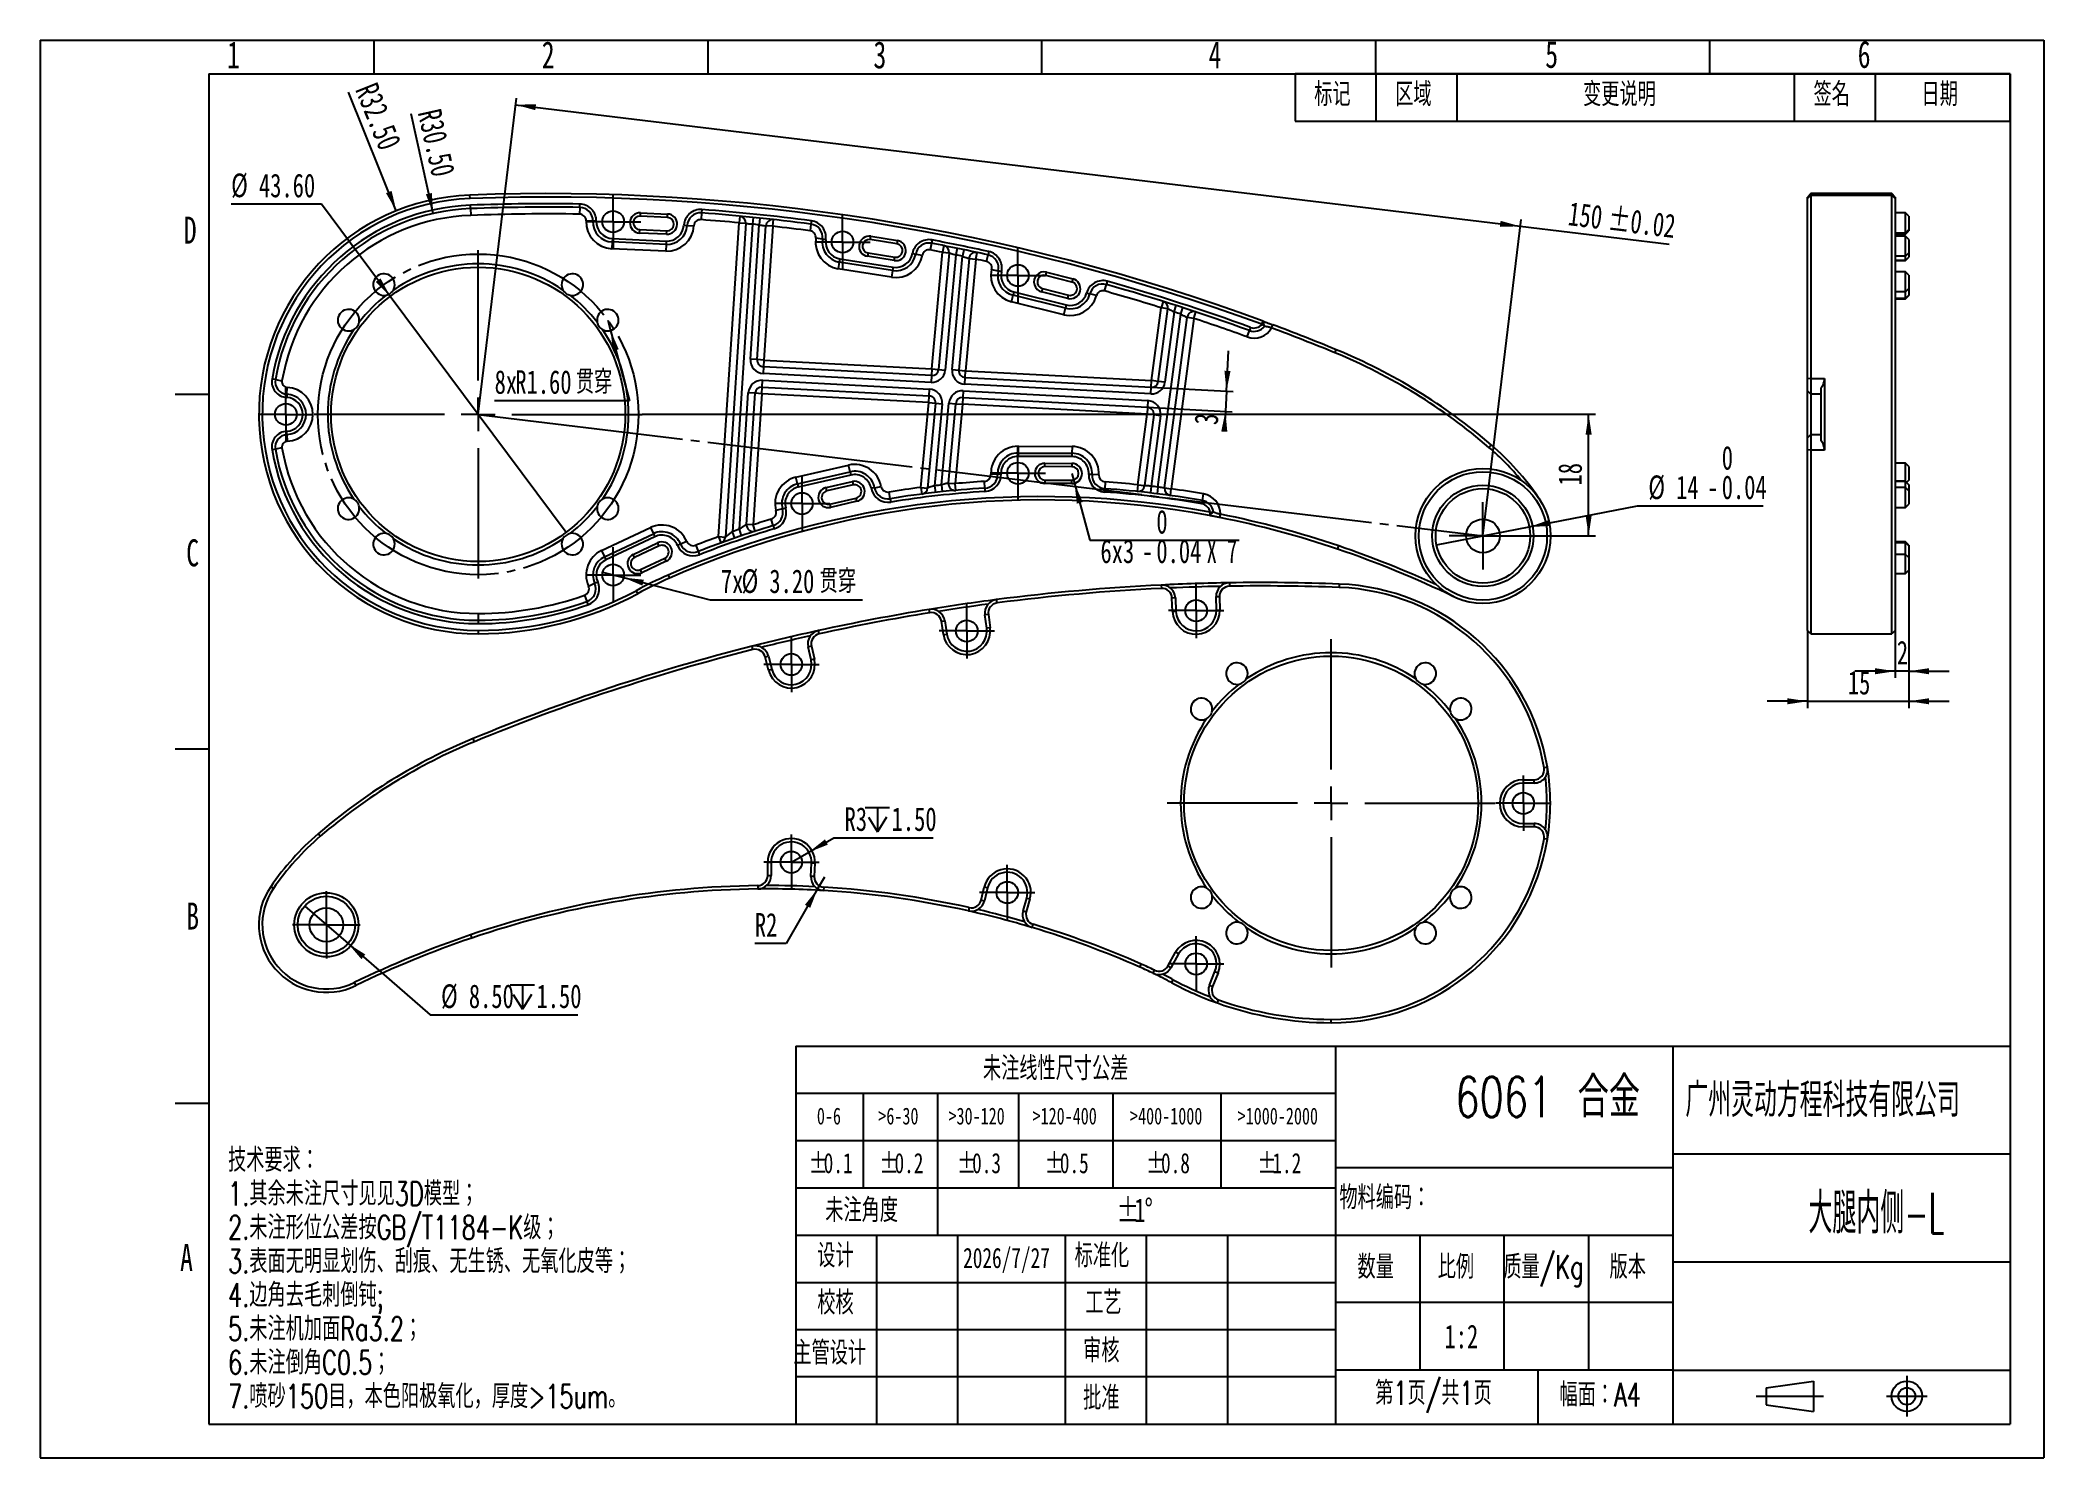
# Model space of a CAD drawing. Extents: x 0 to 297, y 0 to 210.
import ezdxf

# ---------------------------------------------------------------- set-up
doc = ezdxf.new("R2010")
doc.units = 0
doc.linetypes.add('SLD-中心线', pattern=[34.29, 30.48, -1.27, 1.27, -1.27])
doc.linetypes.add('SLD-实线', pattern=[0])
doc.layers.get('0').update_dxf_attribs({"linetype": 'CONTINUOUS'})
for name, color, linetype in [('中心线', 6, 'SLD-中心线'), ('图框', 7, 'SLD-实线'), ('尺寸线', 5, 'SLD-实线'), ('粗实线', 7, 'SLD-实线'), ('细实线', 7, 'SLD-实线')]:
    doc.layers.add(name, color=color, linetype=linetype)
doc.styles.add('SLDTEXTSTYLE0', font='TXT', dxfattribs={"width": 0.7, "bigfont": 'bigfont'})
doc.styles.add('SLDTEXTSTYLE1', font='TXT', dxfattribs={"width": 0.7})
doc.styles.add('SLDTEXTSTYLE2', font='TXT', dxfattribs={"width": 0.616621, "bigfont": 'bigfont'})
doc.styles.add('SLDTEXTSTYLE3', font='TXT', dxfattribs={"width": 0.538729, "bigfont": 'bigfont'})
doc.styles.add('SLDTEXTSTYLE4', font='TXT', dxfattribs={"width": 0.633333})
doc.dimstyles.new('SLDDIMSTYLE0', dxfattribs={"dimtxt": 3.5, "dimasz": 3, "dimexe": 0, "dimexo": 0.0625, "dimgap": 0.875, "dimtad": 2, "dimrnd": 1e-09, "dimzin": 12, "dimtxsty": 'SLDTEXTSTYLE1', "dimsah": 1, "dimcen": 0.09, "dimazin": 3, "dimtol": 1, "dimtp": 0.02, "dimtm": 0.02, "dimtfac": 1, "dimtofl": 0, "dimtmove": 0, "dimatfit": 3, "dimtolj": 1})
doc.dimstyles.new('SLDDIMSTYLE1', dxfattribs={"dimtxt": 3.5, "dimasz": 3, "dimexe": 0, "dimexo": 0.0625, "dimgap": 0.875, "dimtad": 0, "dimtih": 1, "dimtoh": 1, "dimrnd": 1e-09, "dimzin": 4, "dimtxsty": 'SLDTEXTSTYLE1', "dimblk1": 'NONE', "dimsah": 1, "dimcen": 0, "dimazin": 3, "dimtfac": 1, "dimtmove": 0, "dimatfit": 3, "dimtolj": 1, "dimtzin": 12})
doc.dimstyles.new('SLDDIMSTYLE2', dxfattribs={"dimtxt": 3.5, "dimasz": 3, "dimexe": 0, "dimexo": 0.0625, "dimgap": 0.875, "dimtad": 2, "dimrnd": 1e-09, "dimzin": 12, "dimtxsty": 'SLDTEXTSTYLE1', "dimsah": 1, "dimcen": 0.09, "dimazin": 3, "dimtfac": 1, "dimtmove": 0, "dimatfit": 3, "dimtolj": 1, "dimtzin": 12})
doc.dimstyles.new('SLDDIMSTYLE3', dxfattribs={"dimtxt": 3.5, "dimasz": 3, "dimexe": 0, "dimexo": 0.0625, "dimgap": 0.875, "dimtad": 0, "dimtih": 1, "dimtoh": 1, "dimdec": 6, "dimrnd": 1e-09, "dimzin": 12, "dimtxsty": 'SLDTEXTSTYLE1', "dimsah": 1, "dimcen": 0, "dimazin": 3, "dimtol": 1, "dimtm": 0.04, "dimtfac": 1, "dimtofl": 0, "dimtmove": 0, "dimatfit": 3, "dimtolj": 1, "dimtzin": 0})
doc.dimstyles.new('SLDDIMSTYLE4', dxfattribs={"dimtxt": 3.5, "dimasz": 3, "dimexe": 0, "dimexo": 0.0625, "dimgap": 0.875, "dimtad": 0, "dimtih": 1, "dimtoh": 1, "dimrnd": 1e-09, "dimzin": 4, "dimtxsty": 'SLDTEXTSTYLE1', "dimsah": 1, "dimcen": 0, "dimazin": 3, "dimtfac": 1, "dimtofl": 0, "dimtmove": 0, "dimatfit": 3, "dimtolj": 1, "dimtzin": 12})
doc.dimstyles.new('SLDDIMSTYLE5', dxfattribs={"dimtxt": 3.5, "dimasz": 3, "dimexe": 0, "dimexo": 0.0625, "dimgap": 0.875, "dimtad": 2, "dimrnd": 1e-09, "dimzin": 4, "dimtxsty": 'SLDTEXTSTYLE1', "dimsah": 1, "dimcen": 0, "dimazin": 3, "dimtfac": 1, "dimtofl": 0, "dimtmove": 0, "dimatfit": 3, "dimtolj": 1, "dimtzin": 12})
doc.dimstyles.new('SLDDIMSTYLE6', dxfattribs={"dimtxt": 3.5, "dimasz": 3, "dimexe": 0, "dimexo": 0.0625, "dimgap": 0.875, "dimtad": 2, "dimrnd": 1e-09, "dimzin": 4, "dimtxsty": 'SLDTEXTSTYLE1', "dimblk1": 'NONE', "dimsah": 1, "dimcen": 0, "dimazin": 3, "dimtfac": 1, "dimtmove": 0, "dimatfit": 3, "dimtolj": 1, "dimtzin": 12})
doc.dimstyles.new('SLDDIMSTYLE7', dxfattribs={"dimtxt": 3.5, "dimasz": 3, "dimexe": 0, "dimexo": 0.0625, "dimgap": 0.875, "dimtad": 2, "dimrnd": 1e-09, "dimzin": 12, "dimtxsty": 'SLDTEXTSTYLE1', "dimblk1": 'NONE', "dimsah": 1, "dimcen": 0, "dimazin": 3, "dimtol": 1, "dimtm": 0.04, "dimtfac": 1, "dimtmove": 0, "dimatfit": 3, "dimtolj": 1})
doc.dimstyles.new('SLDDIMSTYLE8', dxfattribs={"dimtxt": 3.5, "dimasz": 3, "dimexe": 0, "dimexo": 0.0625, "dimgap": 0.875, "dimtad": 0, "dimtih": 1, "dimtoh": 1, "dimrnd": 1e-09, "dimzin": 12, "dimtxsty": 'SLDTEXTSTYLE1', "dimsah": 1, "dimcen": 0, "dimazin": 3, "dimtfac": 1, "dimtofl": 0, "dimtmove": 0, "dimatfit": 3, "dimtolj": 1, "dimtzin": 12})

msp = doc.modelspace()

# ---------------------------------------------------------------- texts
at = {"layer": '图框'}
for s, insert, char_height, attachment_point, style in [('1', (27.7205428, 209.8118264), 4, 1, 'SLDTEXTSTYLE1'), ('2', (74.3597014, 209.8118264), 4, 1, 'SLDTEXTSTYLE1'), ('3', (123.5175808, 209.8118264), 4, 1, 'SLDTEXTSTYLE1'), ('4', (173.1918527, 209.8118264), 4, 1, 'SLDTEXTSTYLE1'), ('5', (223.0885135, 209.8869199), 4, 1, 'SLDTEXTSTYLE1'), ('6', (269.4005369, 209.8869199), 4, 1, 'SLDTEXTSTYLE1'), ('D', (21.2937193, 183.8510198), 4, 1, 'SLDTEXTSTYLE1'), ('C', (21.6612123, 136.0618264), 4, 1, 'SLDTEXTSTYLE1'), ('B', (21.6612123, 82.2545404), 4, 1, 'SLDTEXTSTYLE1'), ('6061 合金', (223.4446778, 56.4554103), 6, 2, 'SLDTEXTSTYLE0'), ('广州灵动方程科技有限公司', (243.8452362, 55.4968985), 5, 1, 'SLDTEXTSTYLE2'), ('技术要求：', (27.8643712, 45.8840829), 3.5, 1, 'SLDTEXTSTYLE0'), ('1.其余未注尺寸见见3D模型；', (27.8643712, 40.884083), 3.5, 1, 'SLDTEXTSTYLE0'), ('物料编码：', (192.5793345, 40.3195042), 3.5, 1, 'SLDTEXTSTYLE0'), ('大腿内侧-L', (272.1776845, 39.2437219), 6, 2, 'SLDTEXTSTYLE3'), ('2.未注形位公差按GB/T1184-K级；', (27.8643712, 35.8840831), 3.5, 1, 'SLDTEXTSTYLE0'), ('A', (20.7490995, 31.6775527), 4, 1, 'SLDTEXTSTYLE1'), ('3.表面无明显划伤、刮痕、无生锈、无氧化皮等；', (27.8643712, 30.8840832), 3.5, 1, 'SLDTEXTSTYLE0'), ('设计', (115.1949698, 31.7208861), 3.5, 1, 'SLDTEXTSTYLE0'), ('2026/7/27', (136.8092551, 31.1194075), 3, 1, 'SLDTEXTSTYLE1'), ('标准化', (153.3356757, 31.720886), 3.5, 1, 'SLDTEXTSTYLE0'), ('数量', (195.2585289, 30.0414096), 3.5, 1, 'SLDTEXTSTYLE0'), ('比例', (207.152454, 30.0414096), 3.5, 1, 'SLDTEXTSTYLE0'), ('质量/Kg', (216.8820442, 30.0414095), 3.5, 1, 'SLDTEXTSTYLE0'), ('版本', (232.6177463, 30.0414096), 3.5, 1, 'SLDTEXTSTYLE0'), ('4.边角去毛刺倒钝;', (27.8643712, 25.8840833), 3.5, 1, 'SLDTEXTSTYLE0'), ('校核', (115.1949698, 24.7385796), 3.5, 1, 'SLDTEXTSTYLE0'), ('工艺', (154.9106756, 24.7385796), 3.5, 1, 'SLDTEXTSTYLE0'), ('5.未注机加面Ra3.2；', (27.8643712, 20.8840835), 3.5, 1, 'SLDTEXTSTYLE0'), ('审核', (154.6002507, 17.6531182), 3.5, 1, 'SLDTEXTSTYLE0'), ('1:2', (208.1559731, 19.7390396), 3.5, 1, 'SLDTEXTSTYLE1'), ('6.未注倒角C0.5；', (27.8643712, 15.8840836), 3.5, 1, 'SLDTEXTSTYLE0'), ('主管设计', (111.6496572, 17.3105139), 3.5, 1, 'SLDTEXTSTYLE0'), ('第1页/共1页', (197.8882411, 11.3598808), 3.5, 1, 'SLDTEXTSTYLE0'), ('7.喷砂150目，本色阳极氧化，厚度>15um。', (27.8643712, 10.8840837), 3.5, 1, 'SLDTEXTSTYLE0'), ('批准', (154.6002507, 10.6498997), 3.5, 1, 'SLDTEXTSTYLE0'), ('幅面：A4', (225.1925109, 11.1164645), 3.5, 1, 'SLDTEXTSTYLE0')]:
    msp.add_mtext(s, dxfattribs=dict(at, insert=insert, char_height=char_height, attachment_point=attachment_point, style=style))

# ---------------------------------------------------------------- blocks, each defined once
blk = doc.blocks.new('SW_TABLEANNOTATION_0')
at = {"layer": '细实线', "color": 0}
for p, q in [((0, 0), (0, -7)), ((0, 0), (12, 0)), ((0, 0), (0, -7)), ((106, 0), (0, 0)), ((12, 0), (12, -7)), ((12, 0), (24, 0)), ((24, 0), (24, -7)), ((24, 0), (74, 0)), ((74, 0), (74, -7)), ((74, 0), (86, 0)), ((86, 0), (86, -7)), ((86, 0), (106, 0)), ((106, 0), (106, -7)), ((106, -7), (106, 0)), ((0, -7), (12, -7)), ((0, -7), (106, -7)), ((12, -7), (24, -7)), ((24, -7), (74, -7)), ((74, -7), (86, -7)), ((86, -7), (106, -7))]:
    blk.add_line(p, q, dxfattribs=at)
at = {"layer": '细实线', "color": 0, "char_height": 3.5, "attachment_point": 1, "style": 'SLDTEXTSTYLE0'}
for s, insert in [('标记', (2.85, -1.28)), ('区域', (14.85, -1.28)), ('变更说明', (42.7, -1.28)), ('签名', (76.85, -1.28)), ('日期', (92.85, -1.28))]:
    blk.add_mtext(s, dxfattribs=dict(at, insert=insert))
blk = doc.blocks.new('SW_TABLEANNOTATION_1')
at = {"layer": '细实线', "color": 0}
for p, q in [((0, 0), (0, -7)), ((0, 0), (5, 0)), ((5, 0), (10, 0)), ((10, 0), (21, 0)), ((21, 0), (33, 0)), ((33, 0), (47, 0)), ((47, 0), (63, 0)), ((63, 0), (80, 0)), ((80, 0), (80, -7)), ((0, -7), (0, -14)), ((0, -7), (5, -7)), ((5, -7), (10, -7)), ((10, -7), (10, -14)), ((10, -7), (21, -7)), ((21, -7), (21, -14)), ((21, -7), (33, -7)), ((33, -7), (33, -14)), ((33, -7), (47, -7)), ((47, -7), (47, -14)), ((47, -7), (63, -7)), ((63, -7), (63, -14)), ((63, -7), (80, -7)), ((80, -7), (80, -14)), ((0, -14), (0, -21)), ((0, -14), (5, -14)), ((5, -14), (10, -14)), ((10, -14), (10, -21)), ((10, -14), (21, -14)), ((21, -14), (21, -21)), ((21, -14), (33, -14)), ((33, -14), (33, -21)), ((33, -14), (47, -14)), ((47, -14), (47, -21)), ((47, -14), (63, -14)), ((63, -14), (63, -21)), ((63, -14), (80, -14)), ((80, -14), (80, -21)), ((0, -21), (0, -28)), ((0, -21), (5, -21)), ((5, -21), (10, -21)), ((10, -21), (21, -21)), ((21, -21), (21, -28)), ((21, -21), (21, -28)), ((21, -21), (33, -21)), ((33, -21), (47, -21)), ((47, -21), (63, -21)), ((63, -21), (80, -21)), ((80, -21), (80, -28)), ((0, -28), (5, -28)), ((5, -28), (10, -28)), ((10, -28), (21, -28)), ((21, -28), (33, -28)), ((33, -28), (47, -28)), ((47, -28), (63, -28)), ((63, -28), (80, -28))]:
    blk.add_line(p, q, dxfattribs=at)
at = {"layer": '细实线', "color": 0, "attachment_point": 1}
for s, insert, char_height, style in [('未注线性尺寸公差', (27.75, -1.56), 3.5, 'SLDTEXTSTYLE0'), ('0-6', (3.13, -9.12), 2.5, 'SLDTEXTSTYLE1'), ('>6-30', (12.24, -9.12), 2.5, 'SLDTEXTSTYLE1'), ('>30-120', (22.64, -9.12), 2.5, 'SLDTEXTSTYLE1'), ('>120-400', (35.1, -9.12), 2.5, 'SLDTEXTSTYLE1'), ('>400-1000', (49.55, -9.12), 2.5, 'SLDTEXTSTYLE1'), ('>1000-2000', (65.5, -9.12), 2.5, 'SLDTEXTSTYLE1'), ('%%p', (1.91, -15.84), 3, 'SLDTEXTSTYLE1'), ('0.1', (4.14, -15.84), 3, 'SLDTEXTSTYLE1'), ('%%p', (12.41, -15.84), 3, 'SLDTEXTSTYLE1'), ('0.2', (14.64, -15.84), 3, 'SLDTEXTSTYLE1'), ('%%p', (23.91, -15.84), 3, 'SLDTEXTSTYLE1'), ('0.3', (26.14, -15.84), 3, 'SLDTEXTSTYLE1'), ('%%p', (36.91, -15.84), 3, 'SLDTEXTSTYLE1'), ('0.5', (39.14, -15.84), 3, 'SLDTEXTSTYLE1'), ('%%p', (51.92, -15.84), 3, 'SLDTEXTSTYLE1'), ('0.8', (54.14, -15.84), 3, 'SLDTEXTSTYLE1'), ('%%p', (68.41, -15.84), 3, 'SLDTEXTSTYLE1'), ('1.2', (70.64, -15.84), 3, 'SLDTEXTSTYLE1'), ('未注角度', (4.38, -22.56), 3.5, 'SLDTEXTSTYLE0'), ('%%p', (47.57, -22.56), 3.5, 'SLDTEXTSTYLE1'), ('1', (50.17, -22.56), 3.5, 'SLDTEXTSTYLE1'), ('%%d', (51.7, -22.56), 3.5, 'SLDTEXTSTYLE1')]:
    blk.add_mtext(s, dxfattribs=dict(at, insert=insert, char_height=char_height, style=style))
blk = doc.blocks.new('_D')
at = {"layer": '尺寸线'}
for p, q in [((64.93, 154.57), (70.6, 201.42)), ((70.48, 200.42), (219.39, 182.42)), ((213.85, 136.57), (219.51, 183.42)), ((219.39, 182.42), (241.46, 179.76))]:
    blk.add_line(p, q, dxfattribs=at)
for points in [[(70.48, 200.42), (73.4, 199.62), (73.51, 200.51)], [(219.39, 182.42), (216.47, 183.23), (216.36, 182.34)]]:
    blk.add_solid(points, dxfattribs=at)
at = {"layer": '尺寸线', "char_height": 3.5, "attachment_point": 1, "rotation": 353.1079, "style": 'SLDTEXTSTYLE1'}
for s, insert in [('150', (226.77, 186.08)), ('±0.02', (232.65, 185.36))]:
    blk.add_mtext(s, dxfattribs=dict(at, insert=insert))
blk = doc.blocks.new('_D_1')
at = {"layer": '尺寸线'}
for p, q in [((83.38, 131.17), (86.48, 130.38)), ((86.48, 130.38), (99.32, 127.11)), ((99.32, 127.11), (121.88, 127.11))]:
    blk.add_line(p, q, dxfattribs=at)
blk.add_solid([(86.48, 130.38), (89.28, 129.2), (89.5, 130.07)], dxfattribs=at)
at = {"layer": '尺寸线', "char_height": 3.5, "attachment_point": 1}
for s, insert, style in [('7x', (100.91, 131.6), 'SLDTEXTSTYLE1'), ('%%c', (103.97, 131.62), 'SLDTEXTSTYLE1'), ('3.20', (108.09, 131.6), 'SLDTEXTSTYLE1'), ('贯穿', (115.54, 131.6), 'SLDTEXTSTYLE0')]:
    blk.add_mtext(s, dxfattribs=dict(at, insert=insert, style=style))
blk = doc.blocks.new('_NONE')
blk = doc.blocks.new('_D_2')
at = {"layer": '尺寸线'}
for p, q in [((175.84, 158), (176.15, 163.99)), ((164.69, 158.58), (176.84, 157.94)), ((175.84, 158), (175.68, 155)), ((164.14, 155.61), (176.68, 154.95)), ((175.68, 155), (175.57, 152.89))]:
    blk.add_line(p, q, dxfattribs=at)
for points in [[(175.84, 158), (176.44, 160.97), (175.54, 161.02)], [(175.68, 155), (175.07, 152.03), (175.97, 151.98)]]:
    blk.add_solid(points, dxfattribs=at)
at = {"layer": '尺寸线', "insert": (171.06, 153.13), "char_height": 3.5, "attachment_point": 1, "rotation": 86.9853, "style": 'SLDTEXTSTYLE1'}
blk.add_mtext('3', dxfattribs=at)
blk = doc.blocks.new('_D_3')
at = {"layer": '尺寸线'}
for p, q in [((152.93, 145.81), (153.32, 144.36)), ((153.32, 144.36), (155.58, 135.92)), ((155.58, 135.92), (177.72, 135.92))]:
    blk.add_line(p, q, dxfattribs=at)
blk.add_solid([(153.32, 144.36), (153.66, 141.34), (154.53, 141.58)], dxfattribs=at)
at = {"layer": '尺寸线', "char_height": 3.5, "attachment_point": 1}
for s, insert, style in [('0', (165.45, 140.41), 'SLDTEXTSTYLE1'), ('6x3', (157.17, 136.04), 'SLDTEXTSTYLE1'), ('-', (163.3, 136.05), 'SLDTEXTSTYLE1'), ('0.04', (165.45, 136.05), 'SLDTEXTSTYLE1'), ('X 7', (172.91, 136.04), 'SLDTEXTSTYLE4')]:
    blk.add_mtext(s, dxfattribs=dict(at, insert=insert, style=style))
blk = doc.blocks.new('_D_4')
at = {"layer": '尺寸线'}
for p, q in [((89.23, 154.57), (230.52, 154.57)), ((229.52, 136.57), (229.52, 154.57)), ((218.85, 136.57), (230.52, 136.57))]:
    blk.add_line(p, q, dxfattribs=at)
for points in [[(229.52, 154.57), (229.07, 151.57), (229.97, 151.57)], [(229.52, 136.57), (229.97, 139.57), (229.07, 139.57)]]:
    blk.add_solid(points, dxfattribs=at)
at = {"layer": '尺寸线', "insert": (225.01, 144.03), "char_height": 3.5, "attachment_point": 1, "rotation": 90, "style": 'SLDTEXTSTYLE1'}
blk.add_mtext('18', dxfattribs=at)
blk = doc.blocks.new('_D_5')
at = {"layer": '尺寸线'}
for p, q in [((84.15, 168.53), (84.56, 166.98)), ((84.56, 166.98), (87.34, 156.59)), ((87.34, 156.59), (67.37, 156.59))]:
    blk.add_line(p, q, dxfattribs=at)
blk.add_solid([(84.56, 166.98), (84.9, 163.97), (85.77, 164.2)], dxfattribs=at)
at = {"layer": '尺寸线', "char_height": 3.5, "attachment_point": 1}
for s, insert, style in [('8x', (67.37, 161.11), 'SLDTEXTSTYLE1'), ('R1.60', (70.44, 161.11), 'SLDTEXTSTYLE1'), ('贯穿', (79.41, 161.11), 'SLDTEXTSTYLE0')]:
    blk.add_mtext(s, dxfattribs=dict(at, insert=insert, style=style))
blk = doc.blocks.new('_D_6')
at = {"layer": '尺寸线'}
blk.add_line((52.8, 184.72), (45.73, 202.3), dxfattribs=at)
blk.add_solid([(52.8, 184.72), (52.1, 187.67), (51.27, 187.33)], dxfattribs=at)
at = {"layer": '尺寸线', "insert": (49.91, 203.99), "char_height": 3.5, "attachment_point": 1, "rotation": 291.9113, "style": 'SLDTEXTSTYLE1'}
blk.add_mtext('R32.50', dxfattribs=at)
blk = doc.blocks.new('_D_7')
at = {"layer": '尺寸线'}
for p, q in [((41.69, 185.71), (28.32, 185.71)), ((51.9, 172.04), (41.69, 185.71)), ((77.97, 137.09), (51.9, 172.04))]:
    blk.add_line(p, q, dxfattribs=at)
blk.add_solid([(51.9, 172.04), (50.46, 174.71), (49.74, 174.17)], dxfattribs=at)
at = {"layer": '尺寸线', "char_height": 3.5, "attachment_point": 1, "style": 'SLDTEXTSTYLE1'}
for s, insert in [('%%c', (28.32, 190.24)), ('43.60', (32.44, 190.22))]:
    blk.add_mtext(s, dxfattribs=dict(at, insert=insert))
blk = doc.blocks.new('_D_8')
at = {"layer": '尺寸线'}
blk.add_line((58.28, 184.33), (54.98, 199.07), dxfattribs=at)
blk.add_solid([(58.28, 184.33), (58.06, 187.36), (57.18, 187.16)], dxfattribs=at)
at = {"layer": '尺寸线', "insert": (59.38, 200.05), "char_height": 3.5, "attachment_point": 1, "rotation": 282.6075, "style": 'SLDTEXTSTYLE1'}
blk.add_mtext('R30.50', dxfattribs=at)
blk = doc.blocks.new('_D_9')
at = {"layer": '尺寸线'}
for p, q in [((220.72, 137.89), (236.78, 141)), ((236.78, 141), (255.39, 141)), ((206.98, 135.24), (220.72, 137.89))]:
    blk.add_line(p, q, dxfattribs=at)
blk.add_solid([(220.72, 137.89), (223.75, 138.02), (223.58, 138.9)], dxfattribs=at)
at = {"layer": '尺寸线', "char_height": 3.5, "attachment_point": 1, "style": 'SLDTEXTSTYLE1'}
for s, insert in [('0', (249.25, 149.88)), ('%%c', (238.37, 145.52)), ('14', (242.49, 145.51)), ('-', (247.09, 145.52)), ('0.04', (249.25, 145.52))]:
    blk.add_mtext(s, dxfattribs=dict(at, insert=insert))
blk = doc.blocks.new('SW_CENTERMARKSYMBOL_0')
at = {"layer": '中心线', "color": 0}
for p, q in [((0, 5), (0, 24.3)), ((-5, 0), (-24.3, 0)), ((0, 0), (-2.5, 0)), ((0, 0), (0, 2.5)), ((0, 0), (0, -2.5)), ((0, 0), (2.5, 0)), ((5, 0), (24.3, 0)), ((0, -5), (0, -24.3))]:
    blk.add_line(p, q, dxfattribs=at)
blk = doc.blocks.new('SW_CENTERMARKSYMBOL_1')
at = {"layer": '中心线', "color": 0}
for p, q in [((0, 2.5), (0, 4.1)), ((-2.5, 0), (-4.1, 0)), ((0, 0), (-2.5, 0)), ((0, 0), (0, 2.5)), ((0, 0), (0, -2.5)), ((0, 0), (2.5, 0)), ((2.5, 0), (4.1, 0)), ((0, -2.5), (0, -4.1))]:
    blk.add_line(p, q, dxfattribs=at)
blk = doc.blocks.new('SW_CENTERMARKSYMBOL_2')
at = {"layer": '中心线', "color": 0}
for p, q in [((0, 2.5), (0, 4.1)), ((-2.5, 0), (-4.1, 0)), ((0, 0), (-2.5, 0)), ((0, 0), (0, 2.5)), ((0, 0), (0, -2.5)), ((0, 0), (2.5, 0)), ((2.5, 0), (4.1, 0)), ((0, -2.5), (0, -4.1))]:
    blk.add_line(p, q, dxfattribs=at)
blk = doc.blocks.new('SW_CENTERMARKSYMBOL_3')
at = {"layer": '中心线', "color": 0}
for p, q in [((0, 2.5), (0, 4.1)), ((-2.5, 0), (-4.1, 0)), ((0, 0), (-2.5, 0)), ((0, 0), (0, 2.5)), ((0, 0), (0, -2.5)), ((0, 0), (2.5, 0)), ((2.5, 0), (4.1, 0)), ((0, -2.5), (0, -4.1))]:
    blk.add_line(p, q, dxfattribs=at)
blk = doc.blocks.new('SW_CENTERMARKSYMBOL_4')
at = {"layer": '中心线', "color": 0}
for p, q in [((0, 2.5), (0, 4.1)), ((-2.5, 0), (-4.1, 0)), ((0, 0), (-2.5, 0)), ((0, 0), (0, 2.5)), ((0, 0), (0, -2.5)), ((0, 0), (2.5, 0)), ((2.5, 0), (4.1, 0)), ((0, -2.5), (0, -4.1))]:
    blk.add_line(p, q, dxfattribs=at)
blk = doc.blocks.new('SW_CENTERMARKSYMBOL_5')
at = {"layer": '中心线', "color": 0}
for p, q in [((0, 2.5), (0, 4.1)), ((-2.5, 0), (-4.1, 0)), ((0, 0), (-2.5, 0)), ((0, 0), (0, 2.5)), ((0, 0), (0, -2.5)), ((0, 0), (2.5, 0)), ((2.5, 0), (4.1, 0)), ((0, -2.5), (0, -4.1))]:
    blk.add_line(p, q, dxfattribs=at)
blk = doc.blocks.new('SW_CENTERMARKSYMBOL_6')
at = {"layer": '中心线', "color": 0}
for p, q in [((0, 2.5), (0, 4.1)), ((-2.5, 0), (-4.1, 0)), ((0, 0), (-2.5, 0)), ((0, 0), (0, 2.5)), ((0, 0), (0, -2.5)), ((0, 0), (2.5, 0)), ((2.5, 0), (4.1, 0)), ((0, -2.5), (0, -4.1))]:
    blk.add_line(p, q, dxfattribs=at)
blk = doc.blocks.new('SW_CENTERMARKSYMBOL_7')
at = {"layer": '中心线', "color": 0}
for p, q in [((0, 2.5), (0, 4.1)), ((-2.5, 0), (-4.1, 0)), ((0, 0), (-2.5, 0)), ((0, 0), (0, 2.5)), ((0, 0), (0, -2.5)), ((0, 0), (2.5, 0)), ((2.5, 0), (4.1, 0)), ((0, -2.5), (0, -4.1))]:
    blk.add_line(p, q, dxfattribs=at)
blk = doc.blocks.new('SW_CENTERMARKSYMBOL_8')
at = {"layer": '中心线', "color": 0}
for p, q in [((0, 2.5), (0, 5)), ((-2.5, 0), (-5, 0)), ((0, 0), (-2.5, 0)), ((0, 0), (0, 2.5)), ((0, 0), (0, -2.5)), ((0, 0), (2.5, 0)), ((2.5, 0), (5, 0)), ((0, -2.5), (0, -5))]:
    blk.add_line(p, q, dxfattribs=at)
blk = doc.blocks.new('_D_10')
at = {"layer": '尺寸线'}
for p, q in [((276.97, 131.47), (276.97, 111.07)), ((261.97, 122.57), (261.97, 111.07)), ((261.97, 112.07), (255.97, 112.07)), ((261.97, 112.07), (276.97, 112.07)), ((276.97, 112.07), (282.97, 112.07))]:
    blk.add_line(p, q, dxfattribs=at)
for points in [[(261.97, 112.07), (258.97, 112.52), (258.97, 111.62)], [(276.97, 112.07), (279.97, 111.62), (279.97, 112.52)]]:
    blk.add_solid(points, dxfattribs=at)
at = {"layer": '尺寸线', "insert": (267.94, 116.58), "char_height": 3.5, "attachment_point": 1, "style": 'SLDTEXTSTYLE1'}
blk.add_mtext('15', dxfattribs=at)
blk = doc.blocks.new('_D_11')
at = {"layer": '尺寸线'}
for p, q in [((276.97, 131.47), (276.97, 115.52)), ((274.97, 122.57), (274.97, 115.52)), ((274.97, 116.52), (268.97, 116.52)), ((276.97, 116.52), (274.97, 116.52)), ((276.97, 116.52), (282.97, 116.52))]:
    blk.add_line(p, q, dxfattribs=at)
for points in [[(274.97, 116.52), (271.97, 116.97), (271.97, 116.07)], [(276.97, 116.52), (279.97, 116.07), (279.97, 116.97)]]:
    blk.add_solid(points, dxfattribs=at)
at = {"layer": '尺寸线', "insert": (275.2, 121.03), "char_height": 3.5, "attachment_point": 1, "style": 'SLDTEXTSTYLE1'}
blk.add_mtext('2', dxfattribs=at)
blk = doc.blocks.new('SW_SYMBOL_HOLE_DEPTH')
at = {"layer": '尺寸线', "color": 0}
for p, q in [((0, 875), (800, 875)), ((400, 875), (400, 75)), ((100, 555), (400, 75)), ((700, 555), (400, 75))]:
    blk.add_line(p, q, dxfattribs=at)
blk = doc.blocks.new('_D_12')
at = {"layer": '尺寸线'}
for p, q in [((39.22, 81.74), (45.65, 76.18)), ((45.65, 76.18), (57.84, 65.63)), ((57.84, 65.63), (79.72, 65.63))]:
    blk.add_line(p, q, dxfattribs=at)
blk.add_solid([(45.65, 76.18), (47.62, 73.88), (48.21, 74.56)], dxfattribs=at)
at = {"layer": '尺寸线', "xscale": 0.004511737089201878, "yscale": 0.004511737089201878, "zscale": 0.004511737089201878}
blk.add_blockref('SW_SYMBOL_HOLE_DEPTH', (69.68, 66.14), dxfattribs=at)
at = {"layer": '尺寸线', "char_height": 3.5, "attachment_point": 1, "style": 'SLDTEXTSTYLE1'}
for s, insert in [('%%c', (59.43, 70.14)), ('8.50', (63.55, 70.13)), ('1.50', (73.58, 70.13))]:
    blk.add_mtext(s, dxfattribs=dict(at, insert=insert))
blk = doc.blocks.new('_D_13')
at = {"layer": '尺寸线'}
for p, q in [((111.35, 88.23), (113.95, 89.73)), ((113.95, 89.73), (117.65, 91.86)), ((117.65, 91.86), (132.35, 91.86))]:
    blk.add_line(p, q, dxfattribs=at)
blk.add_solid([(113.95, 89.73), (116.77, 90.83), (116.33, 91.61)], dxfattribs=at)
at = {"layer": '尺寸线', "xscale": 0.004511737089201878, "yscale": 0.004511737089201878, "zscale": 0.004511737089201878}
blk.add_blockref('SW_SYMBOL_HOLE_DEPTH', (122.31, 92.38), dxfattribs=at)
at = {"layer": '尺寸线', "char_height": 3.5, "attachment_point": 1, "style": 'SLDTEXTSTYLE1'}
for s, insert in [('R3', (119.24, 96.37)), ('1.50', (126.21, 96.37))]:
    blk.add_mtext(s, dxfattribs=dict(at, insert=insert))
blk = doc.blocks.new('_D_14')
at = {"layer": '尺寸线'}
for p, q in [((115.25, 84.29), (110.59, 76.2)), ((116.25, 86.03), (115.25, 84.29)), ((110.59, 76.2), (105.94, 76.2))]:
    blk.add_line(p, q, dxfattribs=at)
blk.add_solid([(115.25, 84.29), (113.37, 81.92), (114.15, 81.47)], dxfattribs=at)
at = {"layer": '尺寸线', "insert": (105.94, 80.71), "char_height": 3.5, "attachment_point": 1, "style": 'SLDTEXTSTYLE1'}
blk.add_mtext('R2', dxfattribs=at)
blk = doc.blocks.new('SW_CENTERMARKSYMBOL_9')
at = {"layer": '中心线', "color": 0}
for p, q in [((0, 5), (0, 24.3)), ((-5, 0), (-24.3, 0)), ((0, 0), (-2.5, 0)), ((0, 0), (0, 2.5)), ((0, 0), (0, -2.5)), ((0, 0), (2.5, 0)), ((5, 0), (24.3, 0)), ((0, -5), (0, -24.3))]:
    blk.add_line(p, q, dxfattribs=at)
blk = doc.blocks.new('SW_CENTERMARKSYMBOL_10')
at = {"layer": '中心线', "color": 0}
for p, q in [((0, 2.5), (0, 4.1)), ((-2.5, 0), (-4.1, 0)), ((0, 0), (-2.5, 0)), ((0, 0), (0, 2.5)), ((0, 0), (0, -2.5)), ((0, 0), (2.5, 0)), ((2.5, 0), (4.1, 0)), ((0, -2.5), (0, -4.1))]:
    blk.add_line(p, q, dxfattribs=at)
blk = doc.blocks.new('SW_CENTERMARKSYMBOL_11')
at = {"layer": '中心线', "color": 0}
for p, q in [((0, 2.5), (0, 4.1)), ((-2.5, 0), (-4.1, 0)), ((0, 0), (-2.5, 0)), ((0, 0), (0, 2.5)), ((0, 0), (0, -2.5)), ((0, 0), (2.5, 0)), ((2.5, 0), (4.1, 0)), ((0, -2.5), (0, -4.1))]:
    blk.add_line(p, q, dxfattribs=at)
blk = doc.blocks.new('SW_CENTERMARKSYMBOL_12')
at = {"layer": '中心线', "color": 0}
for p, q in [((0, 2.5), (0, 4.1)), ((-2.5, 0), (-4.1, 0)), ((0, 0), (-2.5, 0)), ((0, 0), (0, 2.5)), ((0, 0), (0, -2.5)), ((0, 0), (2.5, 0)), ((2.5, 0), (4.1, 0)), ((0, -2.5), (0, -4.1))]:
    blk.add_line(p, q, dxfattribs=at)
blk = doc.blocks.new('SW_CENTERMARKSYMBOL_13')
at = {"layer": '中心线', "color": 0}
for p, q in [((0, 2.5), (0, 4.1)), ((-2.5, 0), (-4.1, 0)), ((0, 0), (-2.5, 0)), ((0, 0), (0, 2.5)), ((0, 0), (0, -2.5)), ((0, 0), (2.5, 0)), ((2.5, 0), (4.1, 0)), ((0, -2.5), (0, -4.1))]:
    blk.add_line(p, q, dxfattribs=at)
blk = doc.blocks.new('SW_CENTERMARKSYMBOL_14')
at = {"layer": '中心线', "color": 0}
for p, q in [((0, 2.5), (0, 4.1)), ((-2.5, 0), (-4.1, 0)), ((0, 0), (-2.5, 0)), ((0, 0), (0, 2.5)), ((0, 0), (0, -2.5)), ((0, 0), (2.5, 0)), ((2.5, 0), (4.1, 0)), ((0, -2.5), (0, -4.1))]:
    blk.add_line(p, q, dxfattribs=at)
blk = doc.blocks.new('SW_CENTERMARKSYMBOL_15')
at = {"layer": '中心线', "color": 0}
for p, q in [((0, 2.5), (0, 4.1)), ((-2.5, 0), (-4.1, 0)), ((0, 0), (-2.5, 0)), ((0, 0), (0, 2.5)), ((0, 0), (0, -2.5)), ((0, 0), (2.5, 0)), ((2.5, 0), (4.1, 0)), ((0, -2.5), (0, -4.1))]:
    blk.add_line(p, q, dxfattribs=at)
blk = doc.blocks.new('SW_CENTERMARKSYMBOL_16')
at = {"layer": '中心线', "color": 0}
for p, q in [((0, 2.5), (0, 4.1)), ((-2.5, 0), (-4.1, 0)), ((0, 0), (-2.5, 0)), ((0, 0), (0, 2.5)), ((0, 0), (0, -2.5)), ((0, 0), (2.5, 0)), ((2.5, 0), (4.1, 0)), ((0, -2.5), (0, -4.1))]:
    blk.add_line(p, q, dxfattribs=at)
blk = doc.blocks.new('SW_CENTERMARKSYMBOL_17')
at = {"layer": '中心线', "color": 0}
for p, q in [((0, 2.5), (0, 5)), ((-2.5, 0), (-5, 0)), ((0, 0), (-2.5, 0)), ((0, 0), (0, 2.5)), ((0, 0), (0, -2.5)), ((0, 0), (2.5, 0)), ((2.5, 0), (5, 0)), ((0, -2.5), (0, -5))]:
    blk.add_line(p, q, dxfattribs=at)

# ---------------------------------------------------------------- dimensions: what is measured, and where the dimension line sits
at = {"layer": '尺寸线'}
for center, mpoint, dimstyle, picture, middle in [((64.9324507, 154.5659433), (52.8043948, 184.7182278), 'SLDDIMSTYLE5', '_D_6', (47.4299242, 198.0800551)), ((64.9324507, 154.5659433), (58.2751662, 184.330529), 'SLDDIMSTYLE5', '_D_8', (55.9713653, 194.6308312)), ((116.2532238, 86.025565), (115.2545074, 84.2927737), 'SLDDIMSTYLE8', '_D_14', (107.4713667, 78.3683917))]:
    dim = msp.add_radius_dim(center=center, mpoint=mpoint, dimstyle=dimstyle, dxfattribs=at)
    dim.commit()
    dim.dimension.update_dxf_attribs({"geometry": picture, "text_midpoint": middle, "dimtype": 164})
for base, p1, p2, angle, dimstyle, picture, middle in [((219.3914402, 182.4230442), (64.9324507, 154.5659433), (213.8485344, 136.5659433), 353.107897421, 'SLDDIMSTYLE0', '_D', (233.8485344, 180.6755654)), ((175.6786509, 155.001013), (164.685473, 158.5841226), (164.1353851, 155.6089354), 86.985321068, 'SLDDIMSTYLE2', '_D_2', (175.6079787, 153.6590852)), ((229.5169598, 154.5659433), (218.8485344, 136.5659433), (89.2324507, 154.5659433), 90, 'SLDDIMSTYLE2', '_D_4', (229.5169598, 145.5659433))]:
    dim = msp.add_linear_dim(base=base, p1=p1, p2=p2, angle=angle, dimstyle=dimstyle, dxfattribs=at)
    dim.commit()
    dim.dimension.update_dxf_attribs({"geometry": picture, "text_midpoint": middle, "dimtype": 160})
for p1, p2, dimstyle, picture, middle in [((77.9688664, 137.09334), (51.8960349, 172.0385465), 'SLDDIMSTYLE6', '_D_7', (34.2135116, 187.8854739)), ((206.9755393, 135.2385629), (220.7215295, 137.8933237), 'SLDDIMSTYLE7', '_D_9', (246.8802853, 145.3584567))]:
    dim = msp.add_diameter_dim_2p(p1=p1, p2=p2, dimstyle=dimstyle, dxfattribs=at)
    dim.commit()
    dim.dimension.update_dxf_attribs({"geometry": picture, "text_midpoint": middle, "dimtype": 163})
for center, mpoint, text, dimstyle, picture, middle in [((84.1466043, 168.525843), (84.5602797, 166.9802452), '8x<> 贯穿', 'SLDDIMSTYLE4', '_D_5', (76.5624885, 158.7590051)), ((111.3485344, 88.2332743), (113.9496066, 89.7280731), '<>{\\fGDT;x}1.50', 'SLDDIMSTYLE8', '_D_13', (125.7927954, 94.0204268))]:
    dim = msp.add_radius_dim(center=center, mpoint=mpoint, text=text, dimstyle=dimstyle, dxfattribs=at)
    dim.commit()
    dim.dimension.update_dxf_attribs({"geometry": picture, "text_midpoint": middle, "dimtype": 164})
dim = msp.add_radius_dim(center=(152.9323756, 145.8072114), mpoint=(153.3200923, 144.3581856), text='6x<> X 7\\P', dimstyle='SLDDIMSTYLE3', override={"dimpost": '<>'}, dxfattribs=at)
dim.commit()
dim.dimension.update_dxf_attribs({"geometry": '_D_3', "text_midpoint": (167.441824, 135.8868685), "dimtype": 164})
for p1, p2, text, picture, middle in [((83.3818921, 131.1670957), (86.4830092, 130.3777461), '7x<> 贯穿', '_D_1', (111.3955284, 129.2661623)), ((39.2174744, 81.7369837), (45.647427, 76.1776933), '<>{\\fGDT;x}1.50', '_D_12', (69.5753496, 67.789286))]:
    dim = msp.add_diameter_dim_2p(p1=p1, p2=p2, text=text, dimstyle='SLDDIMSTYLE1', dxfattribs=at)
    dim.commit()
    dim.dimension.update_dxf_attribs({"geometry": picture, "text_midpoint": middle, "dimtype": 163})
for base, p1, p2, picture, middle in [((276.9720632, 112.0659433), (261.9720632, 122.5659433), (276.9720632, 131.4744858), '_D_10', (269.4720632, 112.0659433)), ((274.9720632, 116.519408), (276.9720632, 131.4744858), (274.9720632, 122.5659433), '_D_11', (275.9720632, 116.519408))]:
    dim = msp.add_linear_dim(base=base, p1=p1, p2=p2, dimstyle='SLDDIMSTYLE2', dxfattribs=at)
    dim.commit()
    dim.dimension.update_dxf_attribs({"geometry": picture, "text_midpoint": middle, "dimtype": 160})

# ---------------------------------------------------------------- linework, layer by layer
at = {"color": 7, "linetype": 'SLD-实线'}
for p, q in [((262.4720632, 187.2585968), (261.9720632, 186.7585968)), ((274.4720632, 187.2585968), (262.4720632, 187.2585968)), ((262.4720632, 187.2585968), (262.4720632, 187.0431444)), ((274.9720632, 186.7585968), (274.4720632, 187.2585968)), ((274.4720632, 187.0431444), (274.4720632, 187.2585968)), ((63.734044, 186.5434951), (63.7153189, 187.0431444)), ((63.7902193, 185.0445474), (63.7714942, 185.5441966)), ((63.7902193, 185.0445474), (63.8276695, 184.0452489)), ((79.9815607, 185.2214009), (79.965947, 184.2215228)), ((79.9815607, 185.2214009), (79.9893676, 185.72134)), ((88.9735916, 183.9209094), (88.9962094, 184.4203976)), ((88.9962094, 184.4203976), (92.9921148, 184.2394554)), ((92.969497, 183.7399672), (92.9921148, 184.2394554)), ((98.046359, 184.4033926), (97.9715413, 183.4061953)), ((98.0837678, 184.9019912), (98.046359, 184.4033926)), ((262.4720632, 187.0431444), (261.9720632, 186.5434951)), ((261.9720632, 186.5434951), (261.9720632, 186.7585968)), ((261.9720632, 159.8118449), (261.9720632, 186.5434951)), ((262.4720632, 187.0431444), (262.4720632, 159.8938121)), ((262.4720632, 187.0431444), (274.4720632, 187.0431444)), ((274.4720632, 122.0659433), (274.4720632, 187.0431444)), ((274.9720632, 186.5434951), (274.4720632, 187.0431444)), ((274.9720632, 186.7585968), (274.9720632, 186.5434951)), ((274.9720632, 186.5434951), (274.9720632, 122.5659433)), ((276.4720632, 184.4219331), (274.9720632, 184.4219331)), ((276.9720632, 183.9219331), (276.4720632, 184.4219331)), ((276.4720632, 181.4234686), (276.4720632, 184.4219331)), ((81.9335527, 183.1841847), (80.9339201, 183.2112879)), ((82.4333691, 183.1706332), (81.9335527, 183.1841847)), ((88.8605027, 181.4234686), (88.8831205, 181.9229567)), ((92.8564081, 181.2425264), (88.8605027, 181.4234686)), ((88.8831205, 181.9229567), (92.8790259, 181.7420145)), ((92.969497, 183.7399672), (88.9735916, 183.9209094)), ((92.8564081, 181.2425264), (92.8790259, 181.7420145)), ((95.4192394, 182.5826083), (95.918235, 182.5509318)), ((95.918235, 182.5509318), (96.9162262, 182.4875787)), ((100.5714117, 136.4567944), (103.6051701, 182.9308186)), ((104.6030462, 182.8656787), (101.5692878, 136.3916545)), ((105.5968066, 182.7374896), (102.623276, 137.1860921)), ((103.6985115, 183.9264528), (103.6051701, 182.9308186)), ((103.6051701, 182.9308186), (104.6030462, 182.8656787)), ((105.2934323, 162.7385456), (106.592303, 182.635895)), ((105.6966967, 183.7324881), (105.5968066, 182.7374896)), ((106.2913084, 162.6734057), (107.5847757, 182.4879796)), ((106.6954664, 183.6305594), (106.592303, 182.635895)), ((108.5826518, 182.4228397), (107.2891845, 162.6082658)), ((108.5826518, 182.4228397), (107.5847757, 182.4879796)), ((108.5826518, 182.4228397), (108.6923596, 183.4168036)), ((114.2511222, 182.7515894), (114.1231967, 181.7598056)), ((114.315085, 183.2474813), (114.2511222, 182.7515894)), ((276.4720632, 181.4234686), (274.9720632, 181.4234686)), ((276.4720632, 181.2425264), (274.9720632, 181.2425264)), ((274.9720632, 181.2409909), (276.4720632, 181.2409909)), ((276.4720632, 181.4234686), (276.9720632, 181.9229567)), ((276.4720632, 181.2425264), (276.9720632, 181.7420145)), ((276.4720632, 181.2409909), (276.9720632, 181.7409909)), ((276.4720632, 181.2425264), (276.4720632, 181.4234686)), ((276.4720632, 181.2409909), (276.4720632, 181.2425264)), ((276.9720632, 183.9219331), (276.9720632, 181.9229567)), ((276.9720632, 181.9229567), (276.9720632, 181.7420145)), ((276.9720632, 181.7420145), (276.9720632, 181.7409909)), ((84.796744, 180.1059462), (84.7515085, 179.1069699)), ((92.7433193, 178.7450855), (84.7515085, 179.1069699)), ((84.8193618, 180.6054344), (84.796744, 180.1059462)), ((92.7885548, 179.7440618), (84.796744, 180.1059462)), ((84.8193618, 180.6054344), (92.8111726, 180.24355)), ((92.7885548, 179.7440618), (92.7433193, 178.7450855)), ((92.8111726, 180.24355), (92.7885548, 179.7440618)), ((115.9617061, 180.5078369), (114.9714579, 180.6471514)), ((116.4568302, 180.4381796), (115.9617061, 180.5078369)), ((122.7254226, 178.4733031), (122.6467935, 177.9795243)), ((122.7254226, 178.4733031), (126.6756527, 177.8442703)), ((123.0399389, 180.4484181), (123.118568, 180.9421969)), ((126.990169, 179.8193854), (123.0399389, 180.4484181)), ((123.118568, 180.9421969), (127.0687981, 180.3131641)), ((127.0687981, 180.3131641), (126.990169, 179.8193854)), ((129.2942652, 178.3939527), (129.7865361, 178.3063777)), ((129.7865361, 178.3063777), (130.7710779, 178.1312276)), ((132.1094303, 179.9078411), (131.9229776, 178.9253772)), ((132.2026567, 180.3990731), (132.1094303, 179.9078411)), ((132.1641291, 161.2982347), (133.7540117, 178.572063)), ((134.7498027, 178.4804105), (133.1599201, 161.2065821)), ((133.9464849, 179.5533653), (133.7540117, 178.572063)), ((133.7540117, 178.572063), (134.7498027, 178.4804105)), ((135.9251954, 179.1584612), (135.7262373, 178.1784532)), ((136.9140892, 178.9559954), (136.7118902, 177.976651)), ((138.6822744, 177.5630336), (138.8909522, 178.5410181)), ((140.6081353, 178.6813142), (140.5011579, 178.1928925)), ((276.4720632, 180.9608606), (274.9720632, 180.9608606)), ((276.9720632, 180.4608606), (276.4720632, 180.9608606)), ((276.4720632, 177.9795243), (276.4720632, 180.9608606)), ((276.9720632, 178.4733031), (276.4720632, 177.9795243)), ((276.9720632, 180.4608606), (276.9720632, 178.4733031)), ((276.9720632, 178.4733031), (276.9720632, 177.8442703)), ((118.4606761, 177.1272207), (118.3034179, 176.1396632)), ((126.2038781, 174.8815978), (118.3034179, 176.1396632)), ((118.5393052, 177.6209995), (118.4606761, 177.1272207)), ((126.3611363, 175.8691553), (118.4606761, 177.1272207)), ((118.5393052, 177.6209995), (126.4397654, 176.362934)), ((126.5970236, 177.3504916), (122.6467935, 177.9795243)), ((126.3611363, 175.8691553), (126.2038781, 174.8815978)), ((126.4397654, 176.362934), (126.3611363, 175.8691553)), ((126.5970236, 177.3504916), (126.6756527, 177.8442703)), ((135.7262373, 178.1784532), (134.1557111, 161.1149296)), ((135.1694594, 161.2183791), (136.7118902, 177.976651)), ((137.6864833, 177.6546862), (136.1652504, 161.1267265)), ((138.6822744, 177.5630336), (137.1610415, 161.0350739)), ((137.6864833, 177.6546862), (138.6822744, 177.5630336)), ((140.2872029, 177.2160489), (140.5011579, 178.1928925)), ((141.0351695, 176.0336393), (142.0094898, 175.8084728)), ((142.4966499, 175.6958895), (142.0094898, 175.8084728)), ((149.0555561, 175.1318195), (149.1769597, 175.6168568)), ((149.1769597, 175.6168568), (153.0572581, 174.6456286)), ((276.4720632, 177.9795243), (274.9720632, 177.9795243)), ((276.4720632, 177.3504916), (274.9720632, 177.3504916)), ((274.9720632, 177.3318279), (276.4720632, 177.3318279)), ((276.4720632, 175.6617449), (274.9720632, 175.6617449)), ((276.4720632, 177.3504916), (276.4720632, 177.9795243)), ((276.4720632, 177.3504916), (276.9720632, 177.8442703)), ((276.4720632, 177.3318279), (276.9720632, 177.8318279)), ((276.4720632, 177.3318279), (276.4720632, 177.3504916)), ((276.9720632, 175.1617449), (276.4720632, 175.6617449)), ((276.4720632, 172.706633), (276.4720632, 175.6617449)), ((276.9720632, 177.8442703), (276.9720632, 177.8318279)), ((144.325433, 172.7077867), (144.2040295, 172.2227494)), ((144.325433, 172.7077867), (152.0860298, 170.7653302)), ((148.569942, 173.1916703), (148.4485385, 172.706633)), ((152.3288369, 171.7354048), (148.4485385, 172.706633)), ((148.569942, 173.1916703), (152.4502404, 172.2204421)), ((152.9358545, 174.1605913), (149.0555561, 175.1318195)), ((153.0572581, 174.6456286), (152.9358545, 174.1605913)), ((155.1068213, 172.5395975), (155.5895761, 172.4094137)), ((156.5550857, 172.149046), (155.5895761, 172.4094137)), ((157.7718709, 172.8396836), (158.0433168, 173.8021373)), ((158.1790398, 174.2833641), (158.0433168, 173.8021373)), ((276.4720632, 172.706633), (274.9720632, 172.706633)), ((276.9720632, 173.1916703), (276.4720632, 172.706633)), ((276.4720632, 171.7354048), (276.4720632, 172.706633)), ((276.9720632, 175.1617449), (276.9720632, 173.1916703)), ((276.9720632, 173.1916703), (276.9720632, 172.2204421)), ((143.9612224, 171.2526748), (144.2040295, 172.2227494)), ((151.7218192, 169.3102183), (143.9612224, 171.2526748)), ((151.9646263, 170.2802929), (144.2040295, 172.2227494)), ((151.7218192, 169.3102183), (151.9646263, 170.2802929)), ((152.0860298, 170.7653302), (151.9646263, 170.2802929)), ((152.3288369, 171.7354048), (152.4502404, 172.2204421)), ((164.7380648, 159.5827387), (166.1562336, 170.3442796)), ((165.6839463, 143.7985776), (169.0601482, 169.4183306)), ((165.7294931, 159.4520871), (167.1476619, 170.213628)), ((166.455248, 171.2985282), (166.1562336, 170.3442796)), ((167.1476619, 170.213628), (166.1562336, 170.3442796)), ((168.0926273, 169.7304001), (166.7209214, 159.3214355)), ((168.0926273, 169.7304001), (168.3980088, 170.6826302)), ((169.0601482, 169.4183306), (169.3687109, 170.3695346)), ((170.9938338, 168.7839006), (171.3087546, 169.7330186)), ((276.4720632, 171.7354048), (274.9720632, 171.7354048)), ((274.9720632, 171.6905167), (276.4720632, 171.6905167)), ((276.4720632, 171.7354048), (276.9720632, 172.2204421)), ((276.4720632, 171.6905167), (276.9720632, 172.1905167)), ((276.4720632, 171.6905167), (276.4720632, 171.7354048)), ((276.9720632, 172.2204421), (276.9720632, 172.1905167)), ((166.6751426, 143.6661647), (170.0024055, 168.9145522)), ((170.9938338, 168.7839006), (167.6665709, 143.5355131)), ((170.9938338, 168.7839006), (170.0024055, 168.9145522)), ((178.9096051, 166.0357998), (179.2505536, 166.9758818)), ((179.4210279, 167.4459228), (179.2505536, 166.9758818)), ((181.0892568, 167.9011638), (181.2618954, 168.3704141)), ((181.0892568, 167.9011638), (181.4748589, 167.5828698)), ((181.4748589, 167.5828698), (181.2618954, 168.3704141)), ((182.5356229, 167.3649071), (182.7106199, 167.833283)), ((191.9144292, 163.6840451), (192.1047197, 164.1464189)), ((106.2913084, 162.6734057), (105.2934323, 162.7385456)), ((107.2891845, 162.6082658), (106.2913084, 162.6734057)), ((107.2365927, 161.6096497), (107.1840009, 160.6110336)), ((132.0589455, 159.3010025), (107.1840009, 160.6110336)), ((107.2891845, 162.6082658), (107.2365927, 161.6096497)), ((132.1115373, 160.2996186), (107.2365927, 161.6096497)), ((107.2891845, 162.6082658), (132.1641291, 161.2982347)), ((132.1641291, 161.2982347), (132.1115373, 160.2996186)), ((132.1641291, 161.2982347), (133.1599201, 161.2065821)), ((133.1599201, 161.2065821), (134.1557111, 161.1149296)), ((135.1694594, 161.2183791), (136.1652504, 161.1267265)), ((136.1652504, 161.1267265), (137.1610415, 161.0350739)), ((137.1084497, 160.0364578), (137.1610415, 161.0350739)), ((137.1610415, 161.0350739), (164.7380648, 159.5827387)), ((34.8700906, 159.7141959), (34.377265, 159.7985935)), ((34.8700906, 159.7141959), (35.8557417, 159.5454008)), ((36.5903454, 157.5617853), (36.5640296, 157.0624783)), ((36.5903454, 157.5617853), (36.642977, 158.5603993)), ((103.6483101, 137.5369847), (104.9677068, 157.7487707)), ((104.6987352, 138.2768395), (105.965583, 157.6836308)), ((105.965583, 157.6836308), (104.9677068, 157.7487707)), ((106.9634591, 157.6184909), (105.6966113, 138.2116995)), ((106.9634591, 157.6184909), (105.965583, 157.6836308)), ((106.9634591, 157.6184909), (107.0160509, 158.617107)), ((131.7055145, 156.3154584), (106.9634591, 157.6184909)), ((107.0160509, 158.617107), (107.0686427, 159.615723)), ((107.0160509, 158.617107), (131.7581063, 157.3140745)), ((107.0686427, 159.615723), (131.8106981, 158.3126906)), ((131.7581063, 157.3140745), (131.8106981, 158.3126906)), ((132.1115373, 160.2996186), (132.0589455, 159.3010025)), ((136.8076105, 158.0495298), (136.7550187, 157.0509137)), ((136.8076105, 158.0495298), (164.1879769, 156.6075515)), ((137.0558579, 159.0378417), (137.1084497, 160.0364578)), ((164.6328812, 157.5855066), (137.0558579, 159.0378417)), ((137.1084497, 160.0364578), (164.685473, 158.5841226)), ((164.6328812, 157.5855066), (164.685473, 158.5841226)), ((164.685473, 158.5841226), (164.7380648, 159.5827387)), ((165.7294931, 159.4520871), (164.7380648, 159.5827387)), ((166.7209214, 159.3214355), (165.7294931, 159.4520871)), ((262.4720632, 159.8938121), (261.9720632, 159.8118449)), ((261.9720632, 158.0659433), (261.9720632, 159.8118449)), ((262.4720632, 157.5659433), (261.9720632, 158.0659433)), ((261.9720632, 151.0659433), (261.9720632, 158.0659433)), ((262.4720632, 159.8938121), (264.4720632, 159.8938121)), ((262.4720632, 159.8938121), (262.4720632, 157.5659433)), ((263.9720632, 157.5659433), (262.4720632, 157.5659433)), ((262.4720632, 157.5659433), (262.4720632, 151.5659433)), ((263.9720632, 150.6611284), (263.9720632, 158.4707582)), ((264.4720632, 159.8938121), (264.4720632, 149.2380744)), ((130.5486151, 143.7459261), (131.7055145, 156.3154584)), ((132.7013055, 156.2238058), (131.5444062, 143.6542736)), ((131.7055145, 156.3154584), (131.7581063, 157.3140745)), ((131.7055145, 156.3154584), (132.7013055, 156.2238058)), ((133.6970966, 156.1321532), (132.5796879, 143.9916818)), ((132.7013055, 156.2238058), (133.6970966, 156.1321532)), ((133.5941729, 144.1031355), (134.7108448, 156.2356027)), ((134.6252644, 144.3950171), (135.7066358, 156.1439501)), ((134.7108448, 156.2356027), (135.7066358, 156.1439501)), ((136.7024269, 156.0522976), (135.6210555, 144.3033645)), ((135.7066358, 156.1439501), (136.7024269, 156.0522976)), ((136.7550187, 157.0509137), (136.7024269, 156.0522976)), ((164.0827933, 154.6103193), (136.7024269, 156.0522976)), ((136.7550187, 157.0509137), (164.1353851, 155.6089354)), ((162.7029851, 144.1398709), (164.0827933, 154.6103193)), ((165.0742217, 154.4796677), (163.6944134, 144.0092193)), ((164.1353851, 155.6089354), (164.0827933, 154.6103193)), ((165.0742217, 154.4796677), (164.0827933, 154.6103193)), ((164.1879769, 156.6075515), (164.1353851, 155.6089354)), ((166.06565, 154.349016), (165.0742217, 154.4796677)), ((36.5903454, 151.5701013), (36.5640296, 152.0694083)), ((36.5903454, 151.5701013), (36.642977, 150.5714873)), ((166.06565, 154.349016), (164.6912293, 143.9194506)), ((262.4720632, 151.5659433), (261.9720632, 151.0659433)), ((262.4720632, 151.5659433), (262.4720632, 149.2380744)), ((262.4720632, 151.5659433), (263.9720632, 151.5659433)), ((34.8700906, 149.4176906), (34.377265, 149.3332931)), ((35.8557417, 149.5864858), (34.8700906, 149.4176906)), ((144.9454511, 148.8418509), (144.9432843, 148.3418556)), ((144.9497845, 149.8418415), (144.9454511, 148.8418509)), ((144.9454511, 148.8418509), (152.945376, 148.8071832)), ((144.9497845, 149.8418415), (152.9497094, 149.8071738)), ((152.945376, 148.8071832), (152.9432092, 148.3071879)), ((152.9497094, 149.8071738), (152.945376, 148.8071832)), ((214.7503508, 149.6755443), (215.076292, 150.0547043)), ((261.9720632, 149.3200417), (261.9720632, 151.0659433)), ((262.4720632, 149.2380744), (261.9720632, 149.3200417)), ((261.9720632, 122.5659433), (261.9720632, 149.3200417)), ((262.4720632, 149.2380744), (262.4720632, 122.0659433)), ((264.4720632, 149.2380744), (262.4720632, 149.2380744)), ((112.0356469, 145.2513272), (119.8319904, 147.0449348)), ((112.2598478, 144.2767843), (120.0561913, 146.0703919)), ((120.1682918, 145.5831204), (112.3719483, 143.7895128)), ((120.0561913, 146.0703919), (119.8319904, 147.0449348)), ((120.0561913, 146.0703919), (120.1682918, 145.5831204)), ((140.9348738, 145.7026692), (141.934268, 145.7374717)), ((141.934268, 145.7374717), (142.4339651, 145.7548729)), ((152.9432092, 148.3071879), (144.9432843, 148.3418556)), ((148.9367466, 146.8245358), (148.9389133, 147.3245311)), ((152.936709, 146.807202), (148.9367466, 146.8245358)), ((148.9389133, 147.3245311), (152.9388758, 147.3071973)), ((152.9388758, 147.3071973), (152.936709, 146.807202)), ((155.9285368, 145.655496), (155.4291766, 145.6807819)), ((156.9272573, 145.6049242), (155.9285368, 145.655496)), ((276.4720632, 147.3245311), (274.9720632, 147.3245311)), ((276.4720632, 144.6467631), (276.4720632, 147.3245311)), ((276.9720632, 146.8245358), (276.4720632, 147.3245311)), ((276.9720632, 146.8245358), (276.9720632, 144.8245546)), ((112.2598478, 144.2767843), (112.0356469, 145.2513272)), ((112.2598478, 144.2767843), (112.3719483, 143.7895128)), ((116.494321, 143.7117737), (120.3924927, 144.6085775)), ((116.6064215, 143.2245022), (116.494321, 143.7117737)), ((120.5045932, 144.121306), (116.6064215, 143.2245022)), ((120.3924927, 144.6085775), (120.5045932, 144.121306)), ((123.6765045, 143.7044404), (123.1852194, 143.6114942)), ((123.6765045, 143.7044404), (124.6590746, 143.8903328)), ((126.0056021, 142.0731233), (125.8444897, 143.0600593)), ((130.5486151, 143.7459261), (131.5444062, 143.6542736)), ((130.5486151, 143.7459261), (130.6760122, 142.7540743)), ((132.5796879, 143.9916818), (132.692528, 142.9980686)), ((133.5941729, 144.1031355), (133.699742, 143.1087235)), ((134.6252644, 144.3950171), (135.6210555, 144.3033645)), ((135.7120975, 143.3075174), (135.6210555, 144.3033645)), ((140.021071, 143.6337682), (139.961135, 144.6319705)), ((140.021071, 143.6337682), (140.0510389, 143.1346671)), ((148.9280796, 144.8245546), (148.9259129, 144.3245593)), ((152.9258754, 144.3072254), (148.9259129, 144.3245593)), ((148.9280796, 144.8245546), (152.9280421, 144.8072207)), ((152.9258754, 144.3072254), (152.9280421, 144.8072207)), ((157.7893148, 143.559027), (157.7551491, 143.0601957)), ((157.8576462, 144.5566897), (157.7893148, 143.559027)), ((162.7029851, 144.1398709), (162.5999262, 143.1451956)), ((162.7029851, 144.1398709), (163.6944134, 144.0092193)), ((164.6912293, 143.9194506), (164.5739204, 142.9263552)), ((165.6839463, 143.7985776), (165.5595224, 142.8063484)), ((166.6751426, 143.6661647), (167.6665709, 143.5355131)), ((167.5279372, 142.5451694), (167.6665709, 143.5355131)), ((172.278303, 141.795896), (172.4512292, 142.7808308)), ((276.4720632, 144.6467631), (274.9720632, 144.6467631)), ((276.4720632, 144.6085775), (274.9720632, 144.6085775)), ((276.4720632, 143.7117737), (274.9720632, 143.7117737)), ((276.9720632, 144.1467631), (276.4720632, 144.6467631)), ((276.4720632, 144.6085775), (276.4720632, 144.6467631)), ((276.4720632, 143.7117737), (276.4720632, 144.6085775)), ((276.4720632, 144.6085775), (276.9720632, 144.121306)), ((276.4720632, 140.7499593), (276.4720632, 143.7117737)), ((276.9720632, 143.2245022), (276.4720632, 143.7117737)), ((276.9720632, 144.8245546), (276.6331658, 144.4856604)), ((276.6418328, 144.4769935), (276.9720632, 144.8072207)), ((276.9720632, 144.8245546), (276.9720632, 144.8072207)), ((276.9720632, 144.1467631), (276.9720632, 144.121306)), ((276.9720632, 144.121306), (276.9720632, 143.2245022)), ((276.9720632, 143.2245022), (276.9720632, 141.2499593)), ((110.0373823, 140.5666575), (109.0723595, 140.3044915)), ((110.0373823, 140.5666575), (110.5198937, 140.6977405)), ((117.0548234, 141.2754163), (120.9529951, 142.1722201)), ((117.0548234, 141.2754163), (117.1669238, 140.7881449)), ((121.0650956, 141.6849487), (117.1669238, 140.7881449)), ((121.0650956, 141.6849487), (120.9529951, 142.1722201)), ((126.0056021, 142.0731233), (126.0861583, 141.5796552)), ((172.278303, 141.795896), (172.1918399, 141.3034287)), ((173.3215346, 139.5747338), (173.9066297, 140.1463656)), ((173.4130849, 140.0662809), (173.3215346, 139.5747338)), ((173.4130849, 140.0662809), (173.9066297, 140.1463656)), ((174.8349153, 139.2840204), (174.9320082, 139.7745028)), ((274.9720632, 140.7499593), (276.4720632, 140.7499593)), ((276.4720632, 140.7499593), (276.9720632, 141.2499593)), ((83.2303858, 134.3922241), (90.4699922, 137.7963538)), ((83.655902, 133.4872733), (90.8955085, 136.891403)), ((90.4699922, 137.7963538), (90.8955085, 136.891403)), ((90.8955085, 136.891403), (91.1082666, 136.4389276)), ((102.9508188, 136.2412558), (102.623276, 137.1860921)), ((103.9685064, 136.5896335), (103.6483101, 137.5369847)), ((105.6966113, 138.2116995), (104.6987352, 138.2768395)), ((106.002127, 137.2595125), (105.6966113, 138.2116995)), ((108.655298, 138.0815551), (108.3689353, 139.0396763)), ((108.655298, 138.0815551), (108.7984794, 137.6024944)), ((83.2303858, 134.3922241), (83.655902, 133.4872733)), ((91.1082666, 136.4389276), (83.8686601, 133.0347979)), ((87.9139796, 133.831912), (91.5337828, 135.5339768)), ((88.1267377, 133.3794366), (87.9139796, 133.831912)), ((91.7465409, 135.0815014), (88.1267377, 133.3794366)), ((91.7465409, 135.0815014), (91.5337828, 135.5339768)), ((94.9347851, 135.3458811), (94.4743304, 135.1509927)), ((95.8556945, 135.735658), (94.9347851, 135.3458811)), ((97.190064, 135.1752822), (97.5565476, 134.2448577)), ((97.5565476, 134.2448577), (97.7397894, 133.7796455)), ((100.5714117, 136.4567944), (100.9136606, 135.5171851)), ((100.5714117, 136.4567944), (101.5692878, 136.3916545)), ((192.3117228, 134.6022623), (192.4728215, 135.0755985)), ((276.4720632, 135.6765506), (274.9720632, 135.6765506)), ((276.4720632, 135.5339768), (274.9720632, 135.5339768)), ((276.4720632, 133.831912), (274.9720632, 133.831912)), ((276.9720632, 135.1765506), (276.4720632, 135.6765506)), ((276.4720632, 135.5339768), (276.4720632, 135.6765506)), ((276.4720632, 133.831912), (276.4720632, 135.5339768)), ((276.9720632, 135.0815014), (276.4720632, 135.5339768)), ((276.4720632, 130.9744858), (276.4720632, 133.831912)), ((276.9720632, 133.3794366), (276.4720632, 133.831912)), ((276.9720632, 135.1765506), (276.9720632, 135.0815014)), ((276.9720632, 135.0815014), (276.9720632, 133.3794366)), ((83.655902, 133.4872733), (83.8686601, 133.0347979)), ((88.9777701, 131.569535), (92.5975733, 133.2715998)), ((89.1905282, 131.1170596), (88.9777701, 131.569535)), ((92.8103314, 132.8191244), (89.1905282, 131.1170596)), ((92.8103314, 132.8191244), (92.5975733, 133.2715998)), ((93.1017107, 130.7626818), (93.303214, 130.3050832)), ((274.9720632, 130.9744858), (276.4720632, 130.9744858)), ((276.4720632, 130.9744858), (276.9720632, 131.4744858)), ((276.9720632, 133.3794366), (276.9720632, 131.4744858)), ((80.7037998, 127.7878833), (81.0389909, 126.8457332)), ((81.2813771, 129.138511), (82.1941455, 129.5469885)), ((82.1941455, 129.5469885), (82.6505297, 129.7512272)), ((88.3344018, 128.4401783), (88.570538, 127.9994519)), ((166.1717319, 129.2887442), (166.1959757, 128.7893323)), ((176.2716058, 129.6126055), (176.2794071, 129.1126664)), ((192.5656662, 129.4345396), (192.5469411, 128.9348903)), ((64.9324507, 125.0659433), (64.9324507, 124.0659433)), ((81.0389909, 126.8457332), (81.2065865, 126.3746581)), ((131.8581958, 125.1761867), (131.7779597, 125.6697069)), ((140.546834, 124.941799), (140.0513713, 124.8745927)), ((140.3213108, 122.8845262), (140.0513713, 124.8745927)), ((140.546834, 124.941799), (140.8167735, 122.9517325)), ((141.8413503, 126.6310957), (141.7773931, 127.1269883)), ((168.2669472, 127.3749757), (167.7673871, 127.354006)), ((167.8516139, 125.3474821), (167.7673871, 127.354006)), ((168.351174, 125.3684519), (167.8516139, 125.3474821)), ((168.2669472, 127.3749757), (168.351174, 125.3684519)), ((174.303302, 127.5685367), (174.8031793, 127.5796148)), ((174.347798, 125.5607389), (174.303302, 127.5685367)), ((174.347798, 125.5607389), (174.8476752, 125.5718169)), ((174.8031793, 127.5796148), (174.8476752, 125.5718169)), ((64.9324507, 124.0659433), (64.9324507, 123.5659433)), ((64.9324507, 122.5659433), (64.9324507, 122.0659433)), ((115.4622198, 122.0502812), (115.3552477, 122.5387042)), ((133.5810108, 123.9266251), (134.0750463, 124.0036247)), ((133.890286, 121.9422912), (133.5810108, 123.9266251)), ((133.890286, 121.9422912), (134.3843215, 122.0192908)), ((134.0750463, 124.0036247), (134.3843215, 122.0192908)), ((140.8167735, 122.9517325), (140.3213108, 122.8845262)), ((262.4720632, 122.0659433), (261.9720632, 122.5659433)), ((262.4720632, 122.0659433), (274.4720632, 122.0659433)), ((274.9720632, 122.5659433), (274.4720632, 122.0659433)), ((105.6440396, 119.7300503), (105.5210576, 120.2146898)), ((114.320002, 120.2544988), (113.8322907, 120.1443277)), ((114.2748022, 118.1853954), (113.8322907, 120.1443277)), ((114.320002, 120.2544988), (114.7625135, 118.2955665)), ((107.4692909, 118.6355398), (107.9547261, 118.7553425)), ((107.9504881, 116.6857497), (107.4692909, 118.6355398)), ((107.9504881, 116.6857497), (108.4359233, 116.8055524)), ((107.9547261, 118.7553425), (108.4359233, 116.8055524)), ((114.7625135, 118.2955665), (114.2748022, 118.1853954)), ((64.3665559, 106.0754403), (64.1762654, 106.5378141)), ((223.4088497, 102.2852073), (222.915614, 102.2032401)), ((219.8485344, 100.4573385), (221.4359072, 100.4573385)), ((219.8485344, 99.9573385), (219.8485344, 100.4573385)), ((221.4359072, 99.9573385), (219.8485344, 99.9573385)), ((221.4359072, 99.9573385), (221.4359072, 100.4573385)), ((41.5306343, 92.0669394), (41.2046931, 92.4460995)), ((219.8485344, 93.9573385), (221.4359072, 93.9573385)), ((219.8485344, 93.9573385), (219.8485344, 93.4573385)), ((221.4359072, 93.4573385), (219.8485344, 93.4573385)), ((221.4359072, 93.9573385), (221.4359072, 93.4573385)), ((223.4088497, 91.6294696), (222.915614, 91.7114368)), ((107.8430272, 86.260617), (107.848548, 88.2430215)), ((107.8430272, 86.260617), (108.3430252, 86.2592245)), ((107.848548, 88.2430215), (108.3485461, 88.241629)), ((108.3485461, 88.241629), (108.3430252, 86.2592245)), ((114.2552923, 86.116504), (114.3454316, 88.0968658)), ((114.8449145, 88.074131), (114.3454316, 88.0968658)), ((114.8449145, 88.074131), (114.7547752, 86.0937692)), ((34.5939629, 84.3246571), (34.1814109, 84.6071476)), ((106.3605127, 84.7648962), (106.3663393, 84.2649302)), ((114.7547752, 86.0937692), (114.2552923, 86.116504)), ((116.1633923, 84.5282573), (116.1334485, 84.0291547)), ((139.4851067, 82.624781), (139.9433063, 84.553514)), ((140.4297675, 84.4379478), (139.9433063, 84.553514)), ((140.4297675, 84.4379478), (139.9715678, 82.5092148)), ((137.7001311, 81.5072427), (137.5916004, 81.0191637)), ((139.4851067, 82.624781), (139.9715678, 82.5092148)), ((145.6949272, 81.0197757), (146.2350416, 82.9271913)), ((145.6949272, 81.0197757), (146.1760117, 80.8835491)), ((146.7161261, 82.7909647), (146.1760117, 80.8835491)), ((146.2350416, 82.9271913), (146.7161261, 82.7909647)), ((63.8081635, 77.4669937), (63.9692623, 76.9936575)), ((147.0466326, 78.5585991), (147.1897908, 79.0376667)), ((167.1426668, 72.8426442), (168.3040848, 74.8904679)), ((168.7390062, 74.6438034), (167.5775882, 72.5959796)), ((168.7390062, 74.6438034), (168.3040848, 74.8904679)), ((162.977771, 72.6964784), (163.1792743, 73.154077)), ((164.9734727, 71.7790966), (165.1895802, 72.2299819)), ((167.5775882, 72.5959796), (167.1426668, 72.8426442)), ((173.3097685, 70.0166843), (174.1287244, 72.0366321)), ((174.5920894, 71.8487681), (173.7731335, 69.8288203)), ((174.1287244, 72.0366321), (174.5920894, 71.8487681)), ((46.5610295, 70.4013559), (46.7783231, 69.9510411)), ((167.7104471, 70.3908471), (167.9465833, 70.8315734)), ((173.3097685, 70.0166843), (173.7731335, 69.8288203)), ((174.4895678, 67.3820975), (174.657983, 67.8528802)), ((191.3485344, 64.4573385), (191.3485344, 64.9573385))]:
    msp.add_line(p, q, dxfattribs=at)
at = {"color": 7, "linetype": 'SLD-中心线'}
msp.add_line((64.9324507, 154.5659433), (213.8485344, 136.5659433), dxfattribs=at)
at = {"color": 7, "linetype": 'SLD-实线'}
for centre, radius in [((84.9324507, 183.1028753), 1.6), ((118.9324507, 180.0898933), 1.6), ((64.9324507, 154.5659433), 21.8), ((144.9324507, 175.1329732), 1.6), ((36.4324507, 154.5659433), 1.6), ((144.9324507, 145.8418791), 1.6), ((213.8485344, 136.5659433), 10), ((213.8485344, 136.5659433), 9.5), ((112.9324507, 141.3531555), 1.6), ((213.8485344, 136.5659433), 7.5), ((213.8485344, 136.5659433), 7), ((213.8485344, 136.5659433), 2.5), ((84.9324507, 130.7724209), 1.6), ((171.3485344, 125.4942705), 1.6), ((137.3485344, 122.4812885), 1.6), ((111.3485344, 117.5243683), 1.6), ((191.3485344, 96.9573385), 21.8), ((219.8485344, 96.9573385), 1.6), ((111.3485344, 88.2332743), 1.6), ((42.4324507, 78.9573385), 4.75), ((42.4324507, 78.9573385), 4.25), ((143.3485344, 83.7445507), 1.6), ((42.4324507, 78.9573385), 2.5), ((171.3485344, 73.1638161), 1.6)]:
    msp.add_circle(centre, radius, dxfattribs=at)
for centre, radius, start, end in [((75.217355, -119.8701571), 307.1287539, 69.801285142, 92.146240831), ((64.9324507, 154.5659433), 32.5, 92.146240831, 270), ((64.9324507, 154.5659433), 32, 92.146240831, 270), ((64.9324507, 154.5659433), 31, 92.146240831, 170.282224988), ((64.9324507, 154.5659433), 30.5, 92.146240831, 170.282224988), ((75.217355, -119.8701571), 306.6287539, 69.801285142, 92.146240831), ((75.217355, -119.8701571), 305.6287539, 89.10536136, 92.146240831), ((75.217355, -119.8701571), 305.1287539, 89.10536136, 92.146240831), ((75.217355, -119.8701571), 304.1287539, 89.10536136, 92.146240831), ((79.9505878, 183.2379491), 0.9836936, 358.446913104, 89.10536136), ((79.9505878, 183.2379491), 1.9836936, 358.446913104, 89.10536136), ((79.9505878, 183.2379491), 2.4836936, 358.446913104, 89.10536136), ((88.9283561, 182.9219331), 1.5, 87.407309353, 267.407309353), ((92.9242615, 182.7409909), 1.5, 267.407309353, 87.407309353), ((97.8979437, 182.4252587), 2.4836936, 85.709257346, 176.367705601), ((97.8979437, 182.4252587), 1.9836936, 85.709257346, 176.367705601), ((75.217355, -119.8701571), 305.1287539, 82.650265145, 85.709257346), ((75.217355, -119.8701571), 305.6287539, 82.650265145, 85.709257346), ((64.9324507, 154.5659433), 29.5, 92.146240831, 170.282224988), ((84.9324507, 183.1028753), 4, 178.446913104, 267.407309353), ((84.9324507, 183.1028753), 3, 178.446913104, 267.407309353), ((84.9324507, 183.1028753), 2.5, 178.446913104, 267.407309353), ((88.9283561, 182.9219331), 1, 87.407309353, 267.407309353), ((92.9242615, 182.7409909), 4, 267.407309353, 356.367705601), ((92.9242615, 182.7409909), 3, 267.407309353, 356.367705601), ((92.9242615, 182.7409909), 2.5, 267.407309353, 356.367705601), ((92.9242615, 182.7409909), 1, 267.407309353, 87.407309353), ((97.8979437, 182.4252587), 0.9836936, 85.709257346, 176.367705601), ((75.217355, -119.8701571), 304.1287539, 84.644133022, 85.709257346), ((103.6051701, 182.9308186), 1, 356.265111956, 84.644133022), ((75.217355, -119.8701571), 304.1287539, 84.078639103, 84.26715803), ((108.5826518, 182.4228397), 1, 83.701528143, 176.265111956), ((75.217355, -119.8701571), 304.1287539, 82.650265145, 83.701528143), ((113.9973571, 180.7841942), 0.9836936, 351.991816889, 82.650265145), ((113.9973571, 180.7841942), 1.9836936, 351.991816889, 82.650265145), ((113.9973571, 180.7841942), 2.4836936, 351.991816889, 82.650265145), ((118.9324507, 180.0898933), 4, 171.991816889, 260.952213138), ((118.9324507, 180.0898933), 3, 171.991816889, 260.952213138), ((118.9324507, 180.0898933), 2.5, 171.991816889, 260.952213138), ((122.8826808, 179.4608606), 1.5, 80.952213138, 260.952213138), ((122.8826808, 179.4608606), 1, 80.952213138, 260.952213138), ((126.8329109, 178.8318279), 3, 260.952213138, 349.912609386), ((126.8329109, 178.8318279), 2.5, 260.952213138, 349.912609386), ((126.8329109, 178.8318279), 1.5, 260.952213138, 80.952213138), ((126.8329109, 178.8318279), 1, 260.952213138, 80.952213138), ((131.7395653, 177.9589336), 2.4836936, 79.254161131, 169.912609386), ((131.7395653, 177.9589336), 1.9836936, 79.254161131, 169.912609386), ((131.7395653, 177.9589336), 0.9836936, 79.254161131, 169.912609386), ((75.217355, -119.8701571), 304.1287539, 78.902843108, 79.254161131), ((75.217355, -119.8701571), 305.1287539, 77.6457771, 79.254161131), ((75.217355, -119.8701571), 305.6287539, 77.6457771, 79.254161131), ((133.7540117, 178.572063), 1, 354.741314243, 78.902843108), ((138.6822744, 177.5630336), 1, 77.955120784, 174.741314243), ((140.0767368, 176.2551342), 2.4836936, 346.987328845, 77.6457771), ((50.9725509, 173.7800969), 1.6, 330.179078714, 281.820921286), ((64.9324507, 154.5659433), 22.3, 55.684029037, 124.315970963), ((78.8923504, 173.7800969), 1.6, 258.179078714, 209.820921286), ((126.8329109, 178.8318279), 4, 260.952213138, 349.912609386), ((75.217355, -119.8701571), 304.1287539, 78.334418878, 78.523961192), ((75.217355, -119.8701571), 304.1287539, 77.6457771, 77.955120784), ((140.0767368, 176.2551342), 0.9836936, 346.987328845, 77.6457771), ((140.0767368, 176.2551342), 1.9836936, 346.987328845, 77.6457771), ((144.9324507, 175.1329732), 4, 166.987328845, 255.947725093), ((144.9324507, 175.1329732), 3, 166.987328845, 255.947725093), ((144.9324507, 175.1329732), 2.5, 166.987328845, 255.947725093), ((148.8127491, 174.1617449), 1.5, 75.947725093, 255.947725093), ((148.8127491, 174.1617449), 1, 75.947725093, 255.947725093), ((152.6930475, 173.1905167), 3, 255.947725093, 344.908121341), ((152.6930475, 173.1905167), 2.5, 255.947725093, 344.908121341), ((152.6930475, 173.1905167), 1.5, 255.947725093, 75.947725093), ((152.6930475, 173.1905167), 1, 255.947725093, 75.947725093), ((157.5048513, 171.892924), 2.4836936, 74.249673086, 164.908121341), ((157.5048513, 171.892924), 1.9836936, 74.249673086, 164.908121341), ((157.5048513, 171.892924), 0.9836936, 74.249673086, 164.908121341), ((75.217355, -119.8701571), 304.1287539, 72.601584334, 74.249673086), ((75.217355, -119.8701571), 305.1287539, 70.065326122, 74.249673086), ((75.217355, -119.8701571), 305.6287539, 70.065326122, 74.249673086), ((45.7182971, 168.525843), 1.6, 348.179078714, 299.820921286), ((64.9324507, 154.5659433), 22.3, 127.684029037, 142.315970963), ((64.9324507, 154.5659433), 22.3, 37.684029037, 52.315970963), ((84.1466043, 168.525843), 1.6, 240.179078714, 191.820921286), ((152.6930475, 173.1905167), 4, 255.947725093, 344.908121341), ((166.1562336, 170.3442796), 1, 352.492751449, 72.601584334), ((75.217355, -119.8701571), 304.1287539, 72.027365802, 72.21888717), ((170.9938338, 168.7839006), 1, 71.643965719, 172.492751449), ((64.9324507, 154.5659433), 22.3, 145.684029037, 214.315970963), ((64.9324507, 154.5659433), 22.3, 325.684029037, 34.315970963), ((75.217355, -119.8701571), 304.1287539, 70.065326122, 71.643965719), ((179.9324507, 168.8560457), 3, 250.065326122, 330.195228884), ((179.9324507, 168.8560457), 2, 250.065326122, 320.462138773), ((179.9324507, 168.8560457), 1.5, 250.065326122, 320.462138773), ((75.217355, -119.8701571), 306.6287539, 67.630324953, 69.513043138), ((75.217355, -119.8701571), 307.1287539, 67.630324953, 69.513043138), ((159.8802577, 85.8464129), 84.1717596, 49.316318475, 67.630324953), ((159.8802577, 85.8464129), 84.6717596, 49.316318475, 67.630324953), ((107.2891845, 162.6082658), 2, 176.265111956, 266.985321068), ((107.2891845, 162.6082658), 1, 176.265111956, 266.985321068), ((132.1641291, 161.2982347), 2, 266.985321068, 354.741314243), ((132.1641291, 161.2982347), 1, 266.985321068, 354.741314243), ((137.1610415, 161.0350739), 2, 174.741314243, 266.985321068), ((137.1610415, 161.0350739), 1, 174.741314243, 266.985321068), ((36.6873849, 159.4029798), 2.34375, 170.282224988, 266.98303869), ((36.6873849, 159.4029798), 1.84375, 170.282224988, 266.98303869), ((36.6873849, 159.4029798), 0.84375, 170.282224988, 266.98303869), ((36.4324507, 154.5659433), 3, 273.01696131, 86.98303869), ((36.4324507, 154.5659433), 4, 273.01696131, 86.98303869), ((106.9634591, 157.6184909), 2, 86.985321068, 176.265111956), ((106.9634591, 157.6184909), 1, 86.985321068, 176.265111956), ((131.7055145, 156.3154584), 2, 354.741314243, 86.985321068), ((136.7024269, 156.0522976), 2, 86.985321068, 174.741314243), ((164.7380648, 159.5827387), 2, 266.985321068, 352.492751449), ((164.7380648, 159.5827387), 1, 266.985321068, 352.492751449), ((36.4324507, 154.5659433), 2.5, 273.01696131, 86.98303869), ((131.7055145, 156.3154584), 1, 354.741314243, 86.985321068), ((136.7024269, 156.0522976), 1, 86.985321068, 174.741314243), ((164.0827933, 154.6103193), 1, 352.492751449, 86.985321068), ((164.0827933, 154.6103193), 2, 352.492751449, 86.985321068), ((36.6873849, 149.7289067), 2.34375, 93.01696131, 189.717775012), ((36.6873849, 149.7289067), 1.84375, 93.01696131, 189.717775012), ((64.9324507, 154.5659433), 31, 189.717775012, 270), ((64.9324507, 154.5659433), 30.5, 189.717775012, 270), ((36.6873849, 149.7289067), 0.84375, 93.01696131, 189.717775012), ((64.9324507, 154.5659433), 29.5, 189.717775012, 270), ((144.9324507, 145.8418791), 4, 89.751709852, 181.994437701), ((144.9324507, 145.8418791), 3, 89.751709852, 181.994437701), ((152.9323756, 145.8072114), 3, 357.10121331, 89.751709852), ((152.9323756, 145.8072114), 4, 357.10121331, 89.751709852), ((188.6456596, 119.3085508), 40.0450895, 39.518066348, 49.316318475), ((188.6456596, 119.3085508), 40.5450895, 34.400965802, 49.316318475), ((120.7287942, 143.1467631), 4, 10.713167655, 102.955895505), ((120.7287942, 143.1467631), 3, 10.713167655, 102.955895505), ((120.7287942, 143.1467631), 2.5, 10.713167655, 102.955895505), ((139.899012, 145.6665968), 1.0364897, 273.436136178, 1.994437701), ((139.899012, 145.6665968), 2.0364897, 273.436136178, 1.994437701), ((139.899012, 145.6665968), 2.5364897, 273.436136178, 1.994437701), ((144.9324507, 145.8418791), 2.5, 89.751709852, 181.994437701), ((148.9324131, 145.8245452), 1.5, 89.751709852, 269.751709852), ((148.9324131, 145.8245452), 1, 89.751709852, 269.751709852), ((152.9323756, 145.8072114), 1.5, 269.751709852, 89.751709852), ((152.9323756, 145.8072114), 1, 269.751709852, 89.751709852), ((152.9323756, 145.8072114), 2.5, 357.10121331, 89.751709852), ((157.9259777, 145.5543524), 2.5, 177.10121331, 266.081843208), ((157.9259777, 145.5543524), 2, 177.10121331, 266.081843209), ((157.9259777, 145.5543524), 1, 177.10121331, 266.08184321), ((112.9324507, 141.3531555), 4, 102.955895505, 195.198623354), ((112.9324507, 141.3531555), 3, 102.955895505, 195.198623354), ((112.9324507, 141.3531555), 2.5, 102.955895505, 195.198623354), ((116.8306224, 142.2499593), 1.5, 102.955895505, 282.955895505), ((116.8306224, 142.2499593), 1, 102.955895505, 282.955895505), ((120.7287942, 143.1467631), 1.5, 282.955895505, 102.955895505), ((120.7287942, 143.1467631), 1, 282.955895505, 102.955895505), ((125.6774983, 144.0830084), 2.5364897, 190.713167655, 279.271469178), ((125.6774983, 144.0830084), 2.0364897, 190.713167655, 279.271469178), ((125.6774983, 144.0830084), 1.0364897, 190.713167655, 279.271469178), ((148.3236993, 5.3577834), 139.5250216, 97.319206881, 99.271469178), ((148.3236993, 5.3577834), 138.5250216, 93.436136178, 99.271469178), ((148.3236993, 5.3577834), 138.0250216, 93.436136178, 99.271469178), ((130.5486151, 143.7459261), 1, 277.319206881, 354.741314243), ((148.3236993, 5.3577834), 139.5250216, 96.059953953, 96.479058455), ((135.6210555, 144.3033645), 1, 174.741314243, 275.223558231), ((148.3236993, 5.3577834), 139.5250216, 93.436136178, 95.223558231), ((148.3236993, 5.3577834), 138.0250216, 80.04200249, 86.081843207), ((148.3236993, 5.3577834), 138.5250216, 80.04200249, 86.081843207), ((148.3236993, 5.3577834), 139.5250216, 84.084660953, 86.081843207), ((162.7029851, 144.1398709), 1, 264.084660953, 352.492751449), ((148.3236993, 5.3577834), 139.5250216, 82.85251218, 83.26318181), ((167.6665709, 143.5355131), 1, 172.492751449, 262.03120727), ((148.3236993, 5.3577834), 139.5250216, 80.04200249, 82.03120727), ((171.9324507, 139.8260265), 3, 359.015922085, 80.04200249), ((45.7182971, 140.6060435), 1.6, 60.179078714, 11.820921286), ((64.9324507, 154.5659433), 22.3, 217.684029037, 232.315970963), ((64.9324507, 154.5659433), 22.3, 307.684029037, 322.315970963), ((84.1466043, 140.6060435), 1.6, 168.179078714, 119.820921286), ((148.3236993, 5.3577834), 137.0250216, 79.449577325, 113.766270838), ((148.3236993, 5.3577834), 136.5250216, 79.449577325, 113.766270838), ((108.0721233, 140.0327592), 1.0364897, 286.640321831, 15.198623354), ((108.0721233, 140.0327592), 2.0364897, 286.640321831, 15.198623354), ((108.0721233, 140.0327592), 2.5364897, 286.640321831, 15.198623354), ((171.9324507, 139.8260265), 1.5, 9.216739829, 80.04200249), ((171.9324507, 139.8260265), 2, 9.216739829, 80.04200249), ((148.3236993, 5.3577834), 137.0250216, 71.204126211, 78.802837723), ((50.9725509, 135.3517897), 1.6, 78.179078714, 29.820921286), ((78.8923504, 135.3517897), 1.6, 150.179078714, 101.820921286), ((92.1720571, 134.1765506), 4, 22.940614387, 115.183342236), ((92.1720571, 134.1765506), 3, 22.940614387, 115.183342236), ((92.1720571, 134.1765506), 2.5, 22.940614387, 115.183342236), ((148.3236993, 5.3577834), 138.5250216, 106.640321831, 111.49891591), ((148.3236993, 5.3577834), 138.0250216, 106.640321831, 111.49891591), ((148.3236993, 5.3577834), 139.5250216, 108.674793865, 109.119704208), ((105.6966113, 138.2116995), 1, 176.265111956, 287.789193772), ((148.3236993, 5.3577834), 139.5250216, 106.640321831, 107.789193772), ((148.3236993, 5.3577834), 136.5250216, 71.204126211, 78.802837723), ((64.9324507, 154.5659433), 22.3, 235.684029037, 304.315970963), ((84.9324507, 130.7724209), 4, 115.183342236, 204.109228832), ((88.5522539, 132.4744858), 1.5, 115.183342236, 295.183342236), ((92.1720571, 134.1765506), 1.5, 295.183342236, 115.183342236), ((92.1720571, 134.1765506), 1, 295.183342236, 115.183342236), ((96.8102075, 136.1396576), 2.5364897, 202.940614387, 291.49891591), ((96.8102075, 136.1396576), 2.0364897, 202.940614387, 291.49891591), ((96.8102075, 136.1396576), 1.0364897, 202.940614387, 291.49891591), ((148.3236993, 5.3577834), 139.5250216, 110.013949636, 111.49891591), ((100.5714117, 136.4567944), 1, 290.013949636, 356.265111956), ((143.028942, -10.1991365), 152.958287, 64.240967665, 71.204126211), ((143.028942, -10.1991365), 153.458287, 65.372321875, 71.204126211), ((84.9324507, 130.7724209), 3, 115.183342236, 204.109228832), ((84.9324507, 130.7724209), 2.5, 115.183342236, 204.109228832), ((88.5522539, 132.4744858), 1, 115.183342236, 295.183342236), ((120.8391766, 67.7730254), 68.8263309, 113.766270838, 118.181902751), ((64.9324507, 172.1177535), 49.5518102, 270, 298.181902751), ((64.9324507, 172.1177535), 50.0518102, 270, 298.181902751), ((64.9324507, 172.1177535), 47.0518102, 270, 289.584160535), ((80.3686087, 128.7300335), 1, 289.584160535, 24.109228832), ((80.3686087, 128.7300335), 2, 289.584160535, 24.109228832), ((80.3686087, 128.7300335), 2.5, 289.584160535, 24.109228832), ((120.8391766, 67.7730254), 68.3263309, 113.766270838, 118.181902751), ((181.0636301, -177.4787619), 307.1287539, 92.779217479, 97.349098833), ((181.0636301, -177.4787619), 306.6287539, 92.779217479, 97.349098833), ((181.0636301, -177.4787619), 307.1287539, 90.894002618, 92.779217479), ((166.2687069, 127.2910966), 2, 2.403663297, 92.779217479), ((166.2687069, 127.2910966), 1.5, 2.403663297, 92.779217479), ((181.0636301, -177.4787619), 306.6287539, 91.141798445, 92.531421652), ((176.3028111, 127.612849), 2, 90.894002618, 181.2695568), ((176.3028111, 127.612849), 1.5, 90.894002618, 181.2695568), ((181.0636301, -177.4787619), 307.1287539, 87.853759169, 90.894002618), ((181.0636301, -177.4787619), 306.6287539, 87.853759169, 90.894002618), ((191.3485344, 96.9573385), 32, 9.435338723, 87.853759169), ((191.3485344, 96.9573385), 32.5, 9.435338723, 87.853759169), ((64.9324507, 172.1177535), 48.0518102, 270, 289.584160535), ((64.9324507, 172.1177535), 48.5518102, 270, 289.584160535), ((181.0636301, -177.4787619), 307.1287539, 99.234313694, 102.353586878), ((181.0636301, -177.4787619), 306.6287539, 99.234313694, 102.353586878), ((181.0636301, -177.4787619), 307.1287539, 97.349098833, 99.234313694), ((132.0989043, 123.6956262), 2, 8.858759512, 99.234313694), ((132.0989043, 123.6956262), 1.5, 8.858759512, 99.234313694), ((181.0636301, -177.4787619), 306.6287539, 97.59689466, 98.986517867), ((142.0332222, 125.1434179), 2, 97.349098833, 187.724653015), ((142.0332222, 125.1434179), 1.5, 97.349098833, 187.724653015), ((171.3485344, 125.4942705), 3.5, 182.403663297, 1.2695568), ((171.3485344, 125.4942705), 3, 182.403663297, 1.2695568), ((181.0636301, -177.4787619), 307.1287539, 102.353586878, 104.238801739), ((115.7831359, 120.5850123), 2, 102.353586878, 192.72914106), ((115.7831359, 120.5850123), 1.5, 102.353586878, 192.72914106), ((137.3485344, 122.4812885), 3.5, 188.858759512, 7.724653015), ((137.3485344, 122.4812885), 3, 188.858759512, 7.724653015), ((181.0636301, -177.4787619), 307.1287539, 104.238801739, 112.369675047), ((181.0636301, -177.4787619), 306.6287539, 104.238801739, 112.369675047), ((106.0129854, 118.2761318), 2, 13.863247557, 104.238801739), ((106.0129854, 118.2761318), 1.5, 13.863247557, 104.238801739), ((181.0636301, -177.4787619), 306.6287539, 102.601382705, 103.991005912), ((191.3485344, 96.9573385), 22.3, 55.684029037, 124.315970963), ((111.3485344, 117.5243683), 3.5, 193.863247557, 12.72914106), ((111.3485344, 117.5243683), 3, 193.863247557, 12.72914106), ((177.3886347, 116.1714921), 1.6, 330.179078714, 281.820921286), ((205.3084342, 116.1714921), 1.6, 258.179078714, 209.820921286), ((191.3485344, 96.9573385), 22.3, 127.684029037, 142.315970963), ((191.3485344, 96.9573385), 22.3, 37.684029037, 52.315970963), ((172.1343808, 110.9172382), 1.6, 348.179078714, 299.820921286), ((210.562688, 110.9172382), 1.6, 240.179078714, 191.820921286), ((191.3485344, 96.9573385), 22.3, 145.684029037, 214.315970963), ((191.3485344, 96.9573385), 22.3, 325.684029037, 34.315970963), ((96.4007274, 28.2378081), 84.6717596, 112.369675047, 130.683681525), ((96.4007274, 28.2378081), 84.1717596, 112.369675047, 130.683681525), ((221.4359072, 101.9573385), 2, 270, 9.435338723), ((221.4359072, 101.9573385), 1.5, 270, 9.435338723), ((191.3485344, 96.9573385), 32.5, 350.564661277, 9.435338723), ((219.8485344, 96.9573385), 3.5, 90, 270), ((219.8485344, 96.9573385), 3, 90, 270), ((191.3485344, 96.9573385), 32, 352.99098754, 7.00901246), ((67.6353254, 61.6999459), 40.5450895, 130.683681525, 145.599034198), ((221.4359072, 91.9573385), 2, 350.564661277, 90), ((221.4359072, 91.9573385), 1.5, 350.564661277, 90), ((67.6353254, 61.6999459), 40.0450895, 130.683681525, 145.599034198), ((111.3485344, 88.2332743), 3.5, 357.393891187, 179.840436232), ((111.3485344, 88.2332743), 3, 357.393891187, 179.840436232), ((191.3485344, 96.9573385), 32, 270, 350.564661277), ((191.3485344, 96.9573385), 32.5, 270, 350.564661277), ((106.343033, 86.2647944), 1.5, 270.667691404, 359.840436232), ((106.343033, 86.2647944), 2, 270.667691404, 359.840436232), ((143.3485344, 83.7445507), 3.5, 344.189705533, 166.636250579), ((143.3485344, 83.7445507), 3, 344.189705533, 166.636250579), ((42.4324507, 78.9573385), 10, 145.599034198, 295.759032335), ((42.4324507, 78.9573385), 9.5, 145.599034198, 295.759032335), ((107.9572858, -52.2508214), 137.0250216, 90.667691404, 108.795873789), ((107.9572858, -52.2508214), 136.5250216, 90.667691404, 108.795873789), ((107.9572858, -52.2508214), 136.5250216, 86.566636015, 90.667691404), ((107.9572858, -52.2508214), 137.0250216, 87.116783678, 90.117543741), ((116.2532238, 86.025565), 2, 177.393891187, 266.566636015), ((116.2532238, 86.025565), 1.5, 177.393891187, 266.566636015), ((107.9572858, -52.2508214), 136.5250216, 77.46350575, 86.566636015), ((107.9572858, -52.2508214), 137.0250216, 77.46350575, 86.566636015), ((172.1343808, 82.9974387), 1.6, 60.179078714, 11.820921286), ((191.3485344, 96.9573385), 22.3, 217.684029037, 232.315970963), ((191.3485344, 96.9573385), 22.3, 307.684029037, 322.315970963), ((210.562688, 82.9974387), 1.6, 168.179078714, 119.820921286), ((138.0257232, 82.9714796), 2, 257.46350575, 346.636250579), ((107.9572858, -52.2508214), 136.5250216, 73.362450362, 77.46350575), ((138.0257232, 82.9714796), 1.5, 257.46350575, 346.636250579), ((107.9572858, -52.2508214), 137.0250216, 73.912598025, 76.913358088), ((147.6192653, 80.4748694), 2, 164.189705533, 253.362450362), ((147.6192653, 80.4748694), 1.5, 164.189705533, 253.362450362), ((113.2520431, -67.8077413), 153.458287, 108.795873789, 115.759032335), ((107.9572858, -52.2508214), 136.5250216, 66.233729162, 73.362450362), ((107.9572858, -52.2508214), 137.0250216, 66.233729162, 73.362450362), ((177.3886347, 77.7431849), 1.6, 78.179078714, 29.820921286), ((191.3485344, 96.9573385), 22.3, 235.684029037, 304.315970963), ((205.3084342, 77.7431849), 1.6, 150.179078714, 101.820921286), ((113.2520431, -67.8077413), 152.958287, 108.795873789, 115.759032335), ((171.3485344, 73.1638161), 3.5, 337.930684362, 150.440371481), ((171.3485344, 73.1638161), 3, 337.930684362, 150.440371481), ((135.4418085, 10.1644205), 68.3263309, 64.39178889, 66.233729162), ((135.4418085, 10.1644205), 68.8263309, 64.39178889, 66.233729162), ((165.8379027, 73.5826378), 2, 244.39178889, 330.440371481), ((135.4418085, 10.1644205), 68.3263309, 61.818097249, 64.39178889), ((165.8379027, 73.5826378), 1.5, 244.39178889, 330.440371481), ((135.4418085, 10.1644205), 68.8263309, 61.818097249, 63.302327333), ((191.3485344, 114.5091486), 50.0518102, 241.818097249, 250.316123542), ((191.3485344, 114.5091486), 49.5518102, 241.818097249, 248.762769976), ((175.1632285, 69.2652283), 2, 157.930684362, 250.316123542), ((175.1632285, 69.2652283), 1.5, 157.930684362, 250.316123542), ((191.3485344, 114.5091486), 50.0518102, 250.316123542, 270), ((191.3485344, 114.5091486), 49.5518102, 250.316123542, 270)]:
    msp.add_arc(centre, radius, start, end, dxfattribs=at)
for points, knots in [([(104.6030462, 182.8656787), (104.6030462, 182.8656787), (104.6289361, 182.8625238), (104.7287879, 182.8502076), (104.8026684, 182.8410485), (105.0776924, 182.8063312), (105.3348343, 182.7730305), (105.5968066, 182.7374896)], [0, 0, 0, 0, 0.25, 0.25, 0.5, 0.5, 1, 1, 1, 1]), ([(106.592303, 182.635895), (106.7232545, 182.6172544), (106.8517011, 182.5986143), (107.0917934, 182.5632102), (107.2017932, 182.5466894), (107.4765698, 182.5049784), (107.5847757, 182.4879796), (107.5847757, 182.4879796)], [0, 0, 0, 0, 0.25, 0.25, 0.5, 0.5, 1, 1, 1, 1]), ([(134.7498027, 178.4804105), (134.7498027, 178.4804105), (134.7758395, 178.4725541), (134.8754739, 178.4423325), (134.9490541, 178.4199634), (135.1300915, 178.3644949), (135.2389308, 178.3309599), (135.4722811, 178.2584041), (135.5989669, 178.2187043), (135.7262373, 178.1784532)], [0, 0, 0, 0, 0.25, 0.25, 0.5, 0.5, 0.75, 0.75, 1, 1, 1, 1]), ([(136.7118902, 177.976651), (136.8391519, 177.935507), (136.9639492, 177.8947999), (137.1983699, 177.8177588), (137.306171, 177.7820231), (137.4870242, 177.7217596), (137.5607008, 177.6970317), (137.659885, 177.6636739), (137.6864833, 177.6546862), (137.6864833, 177.6546862)], [0, 0, 0, 0, 0.25, 0.25, 0.5, 0.5, 0.75, 0.75, 1, 1, 1, 1]), ([(51.3003165, 172.2140287), (51.4051868, 172.2359772), (51.5096069, 172.2686609), (51.7174798, 172.3595516), (51.8183181, 172.4169914), (52.0055817, 172.5528128), (52.0924594, 172.6318218), (52.2425255, 172.8003544), (52.3073585, 172.8913968), (52.3606852, 172.9844316)], [0, 0, 0, 0, 0.25, 0.25, 0.5, 0.5, 0.75, 0.75, 1, 1, 1, 1]), ([(77.5042161, 172.9844316), (77.5574971, 172.8914765), (77.6208487, 172.8022669), (77.7715272, 172.6326548), (77.8573164, 172.5545018), (78.044358, 172.4183746), (78.1463466, 172.3601641), (78.3530036, 172.2695222), (78.4596246, 172.235996), (78.5645849, 172.2140287)], [0, 0, 0, 0, 0.25, 0.25, 0.5, 0.5, 0.75, 0.75, 1, 1, 1, 1]), ([(167.1476619, 170.213628), (167.1476619, 170.213628), (167.1740193, 170.2003671), (167.2732742, 170.1502531), (167.3462339, 170.1133569), (167.5228927, 170.0235546), (167.6280408, 169.9699007), (167.8515212, 169.8551838), (167.9718862, 169.7930767), (168.0926273, 169.7304001)], [0, 0, 0, 0, 0.25, 0.25, 0.5, 0.5, 0.75, 0.75, 1, 1, 1, 1]), ([(169.0601482, 169.4183306), (169.180898, 169.3547125), (169.299282, 169.291973), (169.5235822, 169.1724972), (169.6273399, 169.1169083), (169.8038201, 169.0220149), (169.8766358, 168.9826668), (169.9755118, 168.9291555), (170.0024055, 168.9145522), (170.0024055, 168.9145522)], [0, 0, 0, 0, 0.25, 0.25, 0.5, 0.5, 0.75, 0.75, 1, 1, 1, 1]), ([(46.5139623, 167.1377087), (46.6069174, 167.1909897), (46.6961271, 167.2543414), (46.8657391, 167.4050198), (46.9438922, 167.490809), (47.0800193, 167.6778506), (47.1382298, 167.7798392), (47.2288717, 167.9864962), (47.262398, 168.0931172), (47.2843653, 168.1980775)], [0, 0, 0, 0, 0.25, 0.25, 0.5, 0.5, 0.75, 0.75, 1, 1, 1, 1]), ([(82.580536, 168.1980775), (82.6024846, 168.0932072), (82.6351682, 167.9887871), (82.7260589, 167.7809142), (82.7834987, 167.6800759), (82.9193202, 167.4928123), (82.9983292, 167.4059346), (83.1668618, 167.2558685), (83.2579042, 167.1910354), (83.350939, 167.1377087)], [0, 0, 0, 0, 0.25, 0.25, 0.5, 0.5, 0.75, 0.75, 1, 1, 1, 1]), ([(181.2618954, 168.3704141), (181.2625205, 168.3701842), (181.2637708, 168.3697242), (181.2739297, 168.3659865), (181.2927496, 168.3590613), (181.3250886, 168.3471585), (181.3915446, 168.3226872), (181.4842474, 168.2885231), (181.5988927, 168.2462136), (181.7273542, 168.1987588), (181.9110209, 168.1308052), (182.1187384, 168.0537576), (182.2948606, 167.9882912), (182.4311962, 167.9375398), (182.5703304, 167.8856762), (182.6638734, 167.8507412), (182.7106199, 167.833283)], [0, 0, 0, 0, 0.041525227, 0.083051276, 0.1247816669, 0.1871830525, 0.2499542146, 0.3744265195, 0.4372407004, 0.4996492399, 0.6244665069, 0.7491958166, 0.8115871148, 0.8744875807, 0.9372771899, 1, 1, 1, 1]), ([(182.5356229, 167.3649071), (182.5028913, 167.3741936), (182.4377339, 167.3926798), (182.3080262, 167.427893), (182.1491477, 167.4684128), (181.9998102, 167.5022778), (181.8891498, 167.5247175), (181.8110507, 167.5392041), (181.7490909, 167.5495863), (181.7042932, 167.5564688), (181.6620072, 167.5625911), (181.6152311, 167.5687576), (181.5658767, 167.5744576), (181.5260815, 167.5784809), (181.496803, 167.581101), (181.48195, 167.5823098), (181.4757335, 167.5828029), (181.4751497, 167.5828475), (181.4748589, 167.5828698)], [0, 0, 0, 0, 0.0627323828, 0.1248785675, 0.2501478642, 0.3757363521, 0.4390735787, 0.5020569741, 0.5651793322, 0.6014914254, 0.6286215428, 0.6913455703, 0.7536848726, 0.816097475, 0.8777143718, 0.9387327326, 0.9694712316, 1, 1, 1, 1]), ([(263.9720632, 158.4707582), (264.0444279, 158.5645475), (264.1111166, 158.6648867), (264.2316616, 158.880532), (264.286045, 158.997362), (264.4201007, 159.3618801), (264.4720632, 159.6294687), (264.4720632, 159.8938121)], [0, 0, 0, 0, 0.25, 0.25, 0.5, 0.5, 1, 1, 1, 1]), ([(264.4720632, 149.2380744), (264.4720632, 149.3702562), (264.4595685, 149.5012735), (264.4116733, 149.7611707), (264.3757943, 149.8902349), (264.2867486, 150.1328557), (264.2327328, 150.2492899), (264.1114293, 150.4665875), (264.0444785, 150.5672735), (263.9720632, 150.6611284)], [0, 0, 0, 0, 0.25, 0.25, 0.5, 0.5, 0.75, 0.75, 1, 1, 1, 1]), ([(132.5796879, 143.9916818), (132.4481273, 143.9506879), (132.3192007, 143.9097847), (132.0740862, 143.8308122), (131.9604459, 143.7935585), (131.7658239, 143.7290589), (131.6850011, 143.7018766), (131.5746651, 143.664598), (131.5444062, 143.6542736), (131.5444062, 143.6542736)], [0, 0, 0, 0, 0.25, 0.25, 0.5, 0.5, 0.75, 0.75, 1, 1, 1, 1]), ([(134.6252644, 144.3950171), (134.6252644, 144.3950171), (134.5962319, 144.3872413), (134.4872457, 144.35769), (134.4071896, 144.3358618), (134.2140042, 144.2822468), (134.0992756, 144.2499936), (133.8559792, 144.1802336), (133.7252396, 144.1421044), (133.5941729, 144.1031355)], [0, 0, 0, 0, 0.25, 0.25, 0.5, 0.5, 0.75, 0.75, 1, 1, 1, 1]), ([(164.6912293, 143.9194506), (164.5598382, 143.9331831), (164.4308363, 143.9458906), (164.1896633, 143.9684273), (164.07912, 143.9781056), (163.8030697, 144.0013189), (163.6944134, 144.0092193), (163.6944134, 144.0092193)], [0, 0, 0, 0, 0.25, 0.25, 0.5, 0.5, 1, 1, 1, 1]), ([(166.6751426, 143.6661647), (166.6751426, 143.6661647), (166.6494429, 143.6700002), (166.5502063, 143.6844866), (166.4767566, 143.6951077), (166.2028798, 143.7333531), (165.9462085, 143.7673615), (165.6839463, 143.7985776)], [0, 0, 0, 0, 0.25, 0.25, 0.5, 0.5, 1, 1, 1, 1]), ([(47.2843653, 140.9338091), (47.2624168, 141.0386794), (47.2297331, 141.1430995), (47.1388424, 141.3509724), (47.0814026, 141.4518107), (46.9455811, 141.6390743), (46.8665722, 141.725952), (46.6980396, 141.8760181), (46.6069972, 141.9408511), (46.5139623, 141.9941778)], [0, 0, 0, 0, 0.25, 0.25, 0.5, 0.5, 0.75, 0.75, 1, 1, 1, 1]), ([(83.350939, 141.9941778), (83.2579839, 141.9408968), (83.1687743, 141.8775452), (82.9991622, 141.7268668), (82.9210092, 141.6410775), (82.784882, 141.454036), (82.7266715, 141.3520473), (82.6360296, 141.1453903), (82.6025034, 141.0387693), (82.580536, 140.9338091)], [0, 0, 0, 0, 0.25, 0.25, 0.5, 0.5, 0.75, 0.75, 1, 1, 1, 1]), ([(173.9066297, 140.1463656), (173.9068932, 140.1462334), (173.9074224, 140.1459678), (173.9130658, 140.1431646), (173.9265696, 140.136484), (173.953295, 140.123516), (173.9898339, 140.106272), (174.0354856, 140.0854681), (174.0895005, 140.0618272), (174.1409438, 140.0402906), (174.1856159, 140.0222447), (174.2323029, 140.0038195), (174.2946358, 139.9800586), (174.4014935, 139.9411689), (174.5473449, 139.8914685), (174.7045754, 139.8419457), (174.8339021, 139.8030357), (174.899229, 139.7840362), (174.9320082, 139.7745028)], [0, 0, 0, 0, 0.0304483535, 0.0611330251, 0.1220283619, 0.1835460039, 0.2458749372, 0.3081588029, 0.3708638997, 0.4342878165, 0.4659029396, 0.4974372581, 0.5604646576, 0.6238725709, 0.7495731805, 0.8750064712, 0.937281886, 1, 1, 1, 1]), ([(52.3606852, 136.1474549), (52.3074042, 136.2404101), (52.2440526, 136.3296197), (52.0933742, 136.4992318), (52.0075849, 136.5773848), (51.8205434, 136.713512), (51.7185547, 136.7717225), (51.5118977, 136.8623643), (51.4052767, 136.8958906), (51.3003165, 136.9178579)], [0, 0, 0, 0, 0.25, 0.25, 0.5, 0.5, 0.75, 0.75, 1, 1, 1, 1]), ([(78.5645849, 136.9178579), (78.4597145, 136.8959094), (78.3552944, 136.8632257), (78.1474216, 136.772335), (78.0465833, 136.7148952), (77.8593196, 136.5790737), (77.7724419, 136.5000648), (77.6223759, 136.3315322), (77.5575428, 136.2404898), (77.5042161, 136.1474549)], [0, 0, 0, 0, 0.25, 0.25, 0.5, 0.5, 0.75, 0.75, 1, 1, 1, 1]), ([(102.623276, 137.1860921), (102.4999667, 137.0951977), (102.3792409, 137.0054915), (102.1431318, 136.8287593), (102.0319169, 136.7448473), (101.8281671, 136.5902041), (101.7396526, 136.5225171), (101.6082559, 136.4217214), (101.5692878, 136.3916545), (101.5692878, 136.3916545)], [0, 0, 0, 0, 0.25, 0.25, 0.5, 0.5, 0.75, 0.75, 1, 1, 1, 1]), ([(104.6987352, 138.2768395), (104.6987352, 138.2768395), (104.6897576, 138.2706655), (104.6555141, 138.2470755), (104.6297295, 138.2293), (104.5344294, 138.1634293), (104.4448494, 138.1013087), (104.2425495, 137.959891), (104.1288453, 137.8799069), (103.8930631, 137.7126505), (103.7708845, 137.625319), (103.6483101, 137.5369847)], [0, 0, 0, 0, 0.125, 0.125, 0.25, 0.25, 0.5, 0.5, 0.75, 0.75, 1, 1, 1, 1]), ([(174.8349153, 139.2840204), (174.8024172, 139.2904464), (174.7374427, 139.3032942), (174.6402653, 139.3224164), (174.5276882, 139.3444905), (174.4011804, 139.3691758), (174.2173374, 139.4048498), (174.0003819, 139.4465993), (173.8085153, 139.4831518), (173.6742338, 139.5085758), (173.5542826, 139.5311978), (173.4332038, 139.553905), (173.357363, 139.5680579), (173.3306626, 139.5730335), (173.3226517, 139.5745257), (173.3219073, 139.5746644), (173.3215346, 139.5747338)], [0, 0, 0, 0, 0.0417112813, 0.0833946156, 0.1252235302, 0.1879904234, 0.2502801424, 0.3748241318, 0.4996163039, 0.5620383855, 0.624907576, 0.7495806504, 0.8748827185, 0.9372082445, 0.9685634469, 1, 1, 1, 1]), ([(177.7164002, 114.6054238), (177.8212705, 114.6273724), (177.9256907, 114.660056), (178.1335635, 114.7509467), (178.2344018, 114.8083865), (178.4216655, 114.944208), (178.5085432, 115.023217), (178.6586092, 115.1917496), (178.7234423, 115.282792), (178.776769, 115.3758268)], [0, 0, 0, 0, 0.25, 0.25, 0.5, 0.5, 0.75, 0.75, 1, 1, 1, 1]), ([(203.9202999, 115.3758268), (203.9735809, 115.2828717), (204.0369325, 115.1936621), (204.1876109, 115.02405), (204.2734002, 114.945897), (204.4604417, 114.8097698), (204.5624304, 114.7515593), (204.7690874, 114.6609174), (204.8757084, 114.6273912), (204.9806686, 114.6054238)], [0, 0, 0, 0, 0.25, 0.25, 0.5, 0.5, 0.75, 0.75, 1, 1, 1, 1]), ([(172.9300461, 109.5291039), (173.0230012, 109.5823849), (173.1122108, 109.6457365), (173.2818229, 109.796415), (173.3599759, 109.8822042), (173.4961031, 110.0692458), (173.5543136, 110.1712344), (173.6449555, 110.3778914), (173.6784817, 110.4845124), (173.700449, 110.5894727)], [0, 0, 0, 0, 0.25, 0.25, 0.5, 0.5, 0.75, 0.75, 1, 1, 1, 1]), ([(208.9966198, 110.5894727), (209.0185683, 110.4846024), (209.051252, 110.3801822), (209.1421427, 110.1723094), (209.1995825, 110.0714711), (209.335404, 109.8842074), (209.4144129, 109.7973297), (209.5829455, 109.6472637), (209.6739879, 109.5824306), (209.7670228, 109.5291039)], [0, 0, 0, 0, 0.25, 0.25, 0.5, 0.5, 0.75, 0.75, 1, 1, 1, 1]), ([(173.700449, 83.3252043), (173.6785005, 83.4300746), (173.6458169, 83.5344947), (173.5549261, 83.7423676), (173.4974864, 83.8432059), (173.3616649, 84.0304695), (173.2826559, 84.1173472), (173.1141233, 84.2674133), (173.0230809, 84.3322463), (172.9300461, 84.385573)], [0, 0, 0, 0, 0.25, 0.25, 0.5, 0.5, 0.75, 0.75, 1, 1, 1, 1]), ([(209.7670228, 84.385573), (209.6740676, 84.332292), (209.584858, 84.2689404), (209.415246, 84.118262), (209.3370929, 84.0324727), (209.2009657, 83.8454312), (209.1427553, 83.7434425), (209.0521134, 83.5367855), (209.0185871, 83.4301645), (208.9966198, 83.3252043)], [0, 0, 0, 0, 0.25, 0.25, 0.5, 0.5, 0.75, 0.75, 1, 1, 1, 1]), ([(178.776769, 78.5388501), (178.723488, 78.6318053), (178.6601364, 78.7210149), (178.5094579, 78.8906269), (178.4236687, 78.96878), (178.2366271, 79.1049071), (178.1346385, 79.1631176), (177.9279815, 79.2537595), (177.8213605, 79.2872858), (177.7164002, 79.3092531)], [0, 0, 0, 0, 0.25, 0.25, 0.5, 0.5, 0.75, 0.75, 1, 1, 1, 1]), ([(204.9806686, 79.3092531), (204.8757983, 79.2873046), (204.7713782, 79.2546209), (204.5635053, 79.1637302), (204.462667, 79.1062904), (204.2754034, 78.9704689), (204.1885257, 78.89146), (204.0384596, 78.7229274), (203.9736266, 78.631885), (203.9202999, 78.5388501)], [0, 0, 0, 0, 0.25, 0.25, 0.5, 0.5, 0.75, 0.75, 1, 1, 1, 1])]:
    msp.add_open_spline(points, degree=3, knots=knots, dxfattribs=at)
at = {"layer": '中心线'}
for p, q in [((276.6807843, 12.1342907), (276.6807843, 6.1342907)), ((254.3262578, 9.1342907), (264.3262578, 9.1342907)), ((273.6807843, 9.1342907), (279.6807843, 9.1342907))]:
    msp.add_line(p, q, dxfattribs=at)
at = {"layer": '中心线', "linetype": 'SLD-中心线'}
msp.add_circle((64.9324507, 154.5659433), 23.75, dxfattribs=at)
at = {"layer": '粗实线'}
for p, q in [((25, 205), (25, 5)), ((25, 205), (292, 205)), ((292, 205), (292, 5)), ((112, 61), (292, 61)), ((112, 61), (112, 5)), ((255.8262578, 10.3842907), (262.8262578, 11.3842907)), ((255.8262578, 10.3842907), (255.8262578, 7.8842907)), ((262.8262578, 11.3842907), (262.8262578, 6.8842907)), ((255.8262578, 7.8842907), (262.8262578, 6.8842907)), ((25, 5), (292, 5))]:
    msp.add_line(p, q, dxfattribs=at)
for radius in [2.25, 1.25]:
    msp.add_circle((276.6807843, 9.1342907), radius, dxfattribs=at)
at = {"layer": '细实线'}
for p, q in [((0, 210), (297, 210)), ((0, 210), (0, 0)), ((49.5, 205), (49.5, 210)), ((99, 205), (99, 210)), ((148.5, 205), (148.5, 210)), ((198, 205), (198, 210)), ((247.5, 205), (247.5, 210)), ((297, 210), (297, 0)), ((25, 157.5), (20, 157.5)), ((25, 105), (20, 105)), ((192, 61), (192, 5)), ((242, 61), (242, 5)), ((25, 52.5), (20, 52.5)), ((292, 45), (242, 45)), ((192, 43), (242, 43)), ((112, 33), (192, 33)), ((124, 5), (124, 33)), ((136, 33), (136, 5)), ((152, 5), (152, 33)), ((164, 5), (164, 33)), ((176, 33), (176, 5)), ((192, 33), (242, 33)), ((204.5, 33), (204.5, 13)), ((217, 13), (217, 33)), ((229.5, 33), (229.5, 13)), ((292, 29), (242, 29)), ((112, 26), (192, 26)), ((242, 23), (192, 23)), ((112, 19), (192, 19)), ((192, 12), (112, 12)), ((242, 13), (192, 13)), ((222, 13), (222, 5)), ((242, 13), (292, 13)), ((0, 0), (297, 0))]:
    msp.add_line(p, q, dxfattribs=at)

# ---------------------------------------------------------------- block references
at = {"layer": '中心线'}
for name, p in [('SW_CENTERMARKSYMBOL_2', (84.9324507, 183.1028753)), ('SW_CENTERMARKSYMBOL_1', (118.9324507, 180.0898933)), ('SW_CENTERMARKSYMBOL_0', (64.9324507, 154.5659433)), ('SW_CENTERMARKSYMBOL_7', (144.9324507, 175.1329732)), ('SW_CENTERMARKSYMBOL_6', (36.4324507, 154.5659433)), ('SW_CENTERMARKSYMBOL_3', (144.9324507, 145.8418791)), ('SW_CENTERMARKSYMBOL_4', (112.9324507, 141.3531555)), ('SW_CENTERMARKSYMBOL_8', (213.8485344, 136.5659433)), ('SW_CENTERMARKSYMBOL_5', (84.9324507, 130.7724209)), ('SW_CENTERMARKSYMBOL_11', (171.3485344, 125.4942705)), ('SW_CENTERMARKSYMBOL_10', (137.3485344, 122.4812885)), ('SW_CENTERMARKSYMBOL_16', (111.3485344, 117.5243683)), ('SW_CENTERMARKSYMBOL_9', (191.3485344, 96.9573385)), ('SW_CENTERMARKSYMBOL_15', (219.8485344, 96.9573385)), ('SW_CENTERMARKSYMBOL_12', (111.3485344, 88.2332743)), ('SW_CENTERMARKSYMBOL_13', (143.3485344, 83.7445507)), ('SW_CENTERMARKSYMBOL_17', (42.4324507, 78.9573385)), ('SW_CENTERMARKSYMBOL_14', (171.3485344, 73.1638161))]:
    msp.add_blockref(name, p, dxfattribs=at)
at = {"layer": '细实线'}
for name, p in [('SW_TABLEANNOTATION_0', (186, 205)), ('SW_TABLEANNOTATION_1', (112.0007917, 61.0070374))]:
    msp.add_blockref(name, p, dxfattribs=at)

msp.set_redraw_order([(e.dxf.handle, doc.entitydb.next_handle()) for e in msp.query("TEXT MTEXT ATTDEF DIMENSION ARC_DIMENSION")])  # texts and dimensions are drawn at this point

doc.saveas('drawing.dxf')
